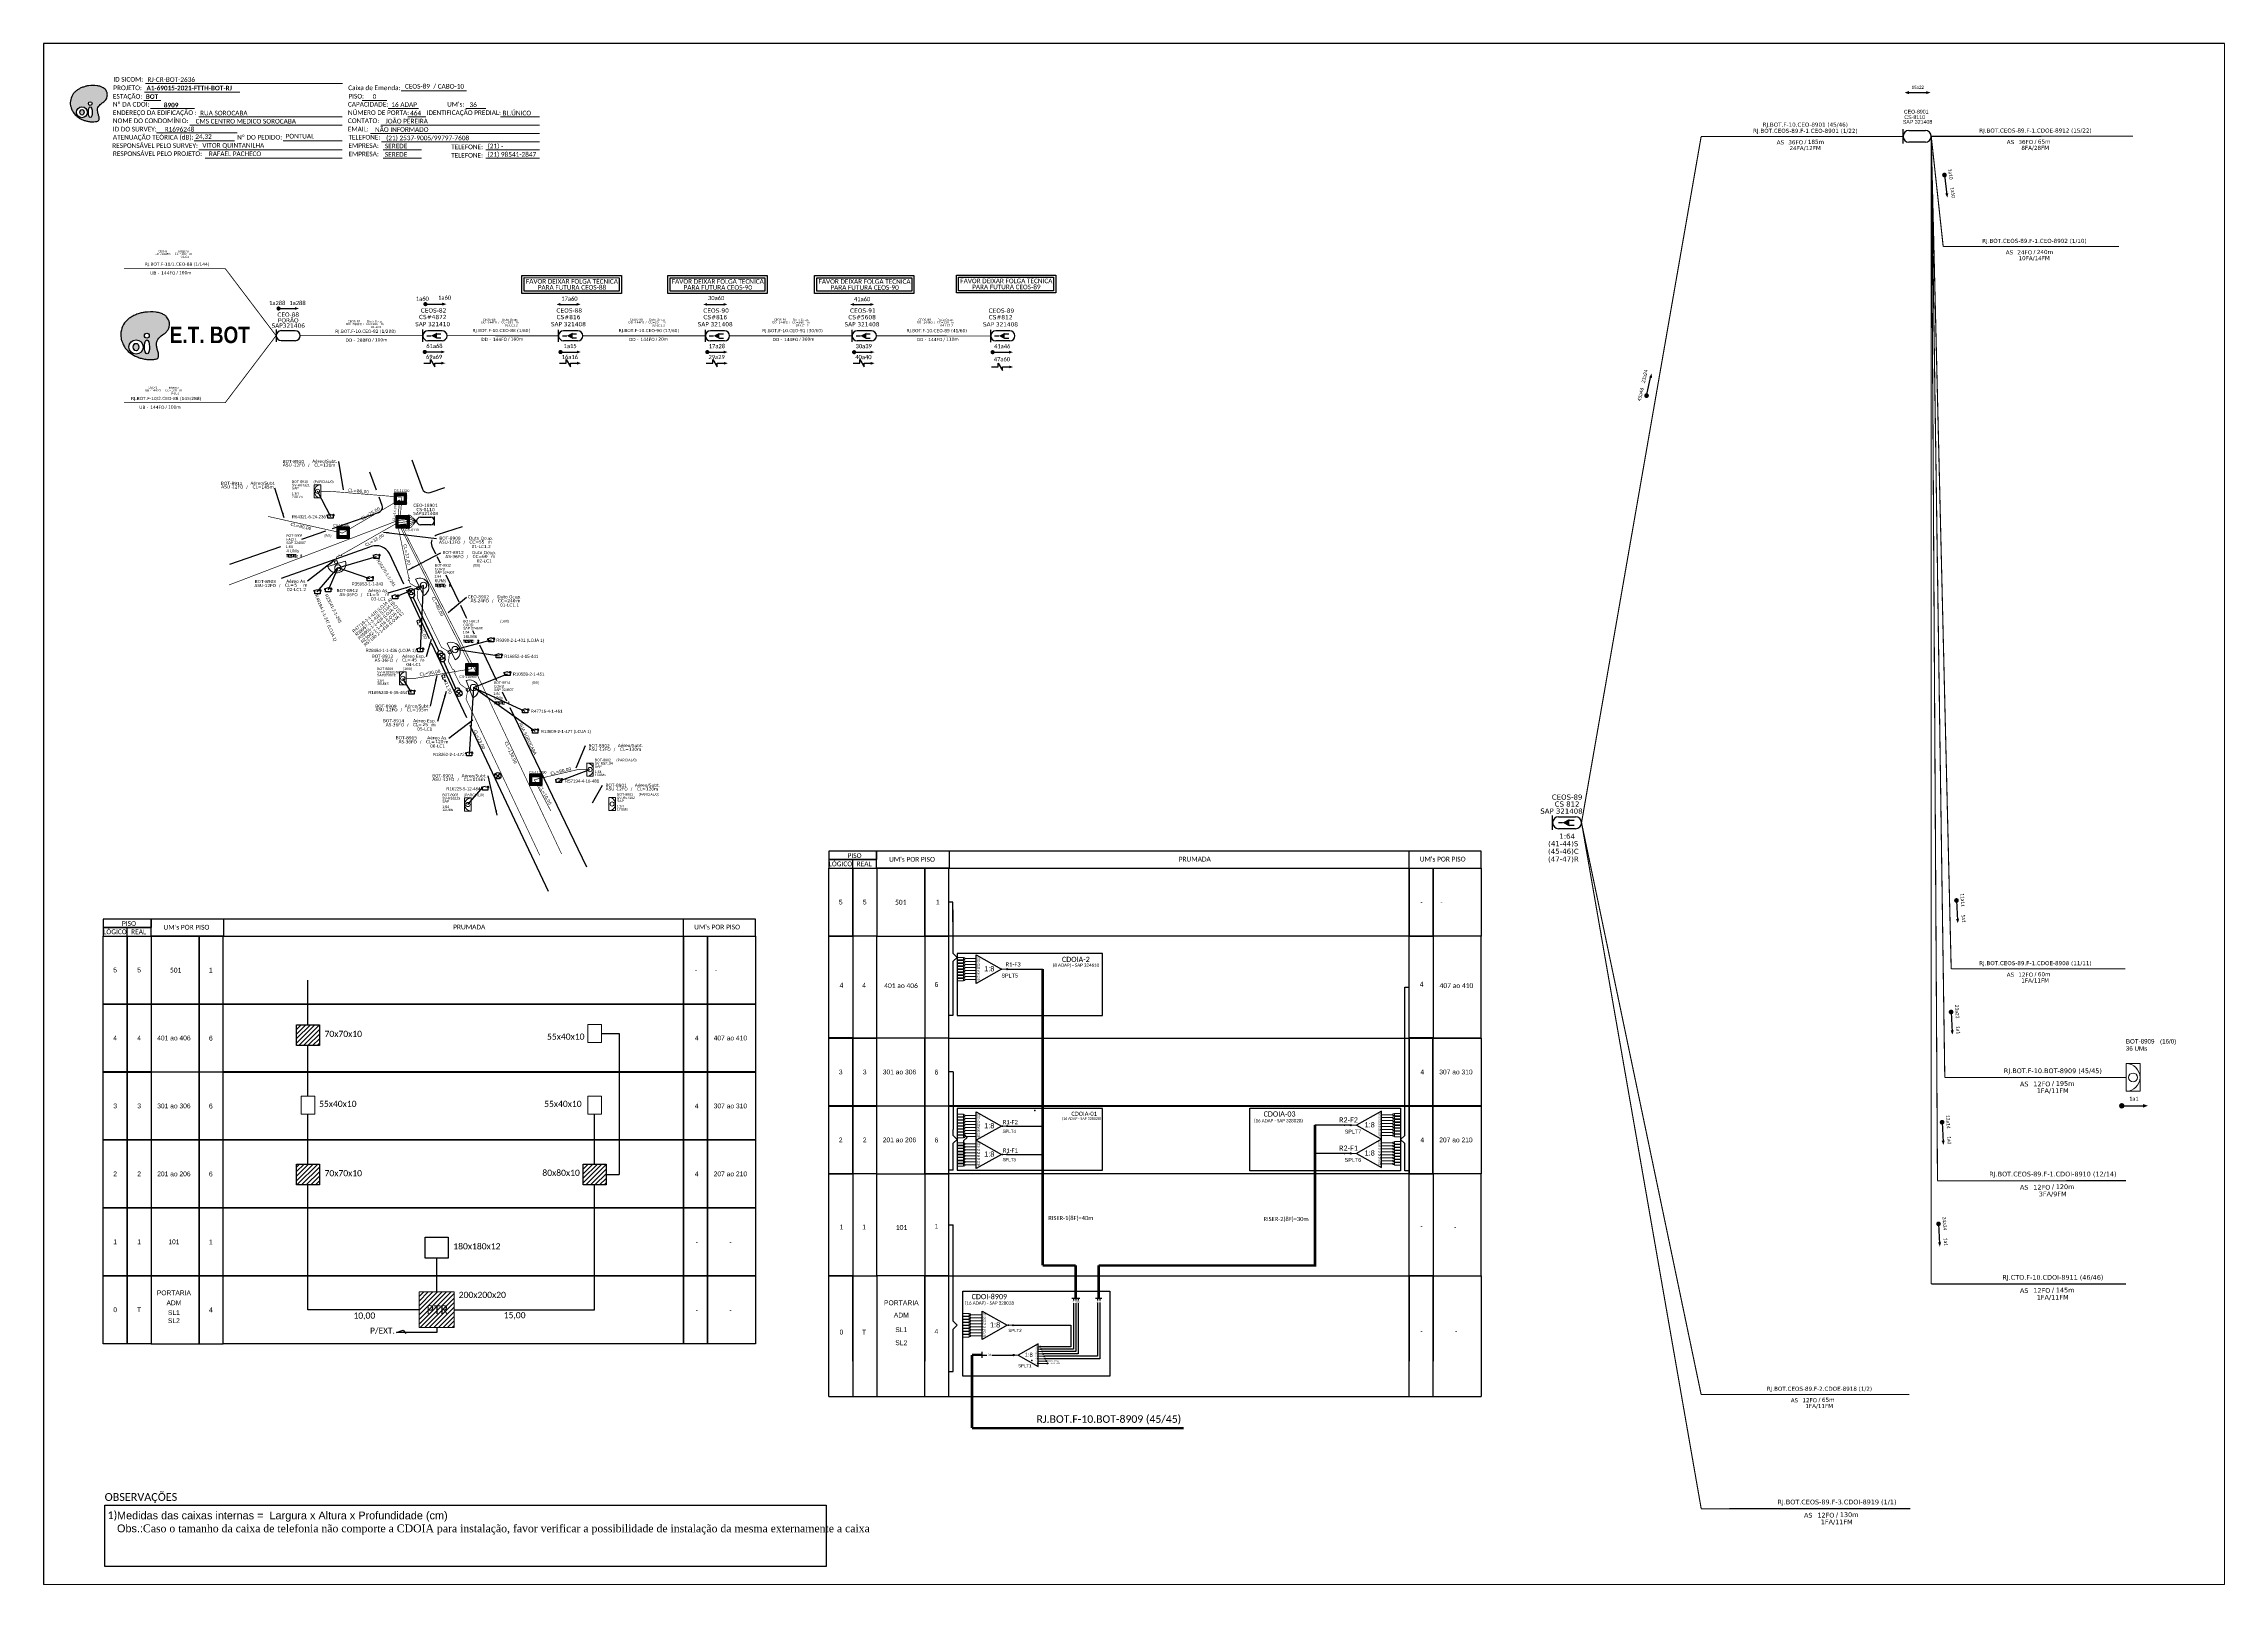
# Paper-space layout 'CDOI-8909' of a CAD drawing. Header units: millimetres. Extents: x 1.56 to 9.92, y 1.06 to 6.96.
# The model-space entities are those that its viewports show. They can reach past a viewport. Long polylines and large blocks are cut down to what shows.
import ezdxf
from ezdxf.enums import TextEntityAlignment as Align

# ---------------------------------------------------------------- set-up
doc = ezdxf.new("R2010")
doc.units = ezdxf.units.MM
doc.header["$LTSCALE"] = 0.1
doc.header["$MEASUREMENT"] = 0
for name, color, linetype in [('10.1-Caixas Subterrâneas', 5, 'Continuous'), ('20.4-CEOS', 1, 'Continuous'), ('20.5-CABO AÉREO', 1, 'Continuous'), ('20.5-CEO', 1, 'Continuous'), ('CAP a instalar', 1, 'Continuous'), ('celulas gpon', 7, 'Continuous'), ('E.T.', 7, 'Continuous'), ('label_cabos', 7, 'Continuous'), ('Legenda', 1, 'Continuous'), ('locais', 7, 'Continuous'), ('Quadra', 98, 'Continuous'), ('SETA', 7, 'Continuous'), ('Subida Lateral', 5, 'Continuous'), ('surveys', 7, 'Continuous'), ('surveys legendas', 7, 'Continuous'), ('UNIFILAR', 7, 'Continuous')]:
    doc.layers.add(name, color=color, linetype=linetype)
for name, color, linetype, lineweight in [("20.0-LEGENDA DOS CDO'S", 1, 'Continuous', 0), ('20.1-CDO_INTERIOR', 1, 'Continuous', 0), ('20.2-CDO_POSTE', 1, 'Continuous', 5), ('20.6-CORDOALHA_SUPORTE', 7, 'Continuous', 25), ('40.1-ETIQUETAS', 1, 'Continuous', 20), ('CORDOALHA_SUPORTE', 7, 'Continuous', 25), ('Segmento Logradouro Texto', 251, 'Continuous', 0)]:
    doc.layers.add(name, color=color, linetype=linetype, lineweight=lineweight)
doc.layers.add('DROP DE CLIENTE', color=140, linetype='Continuous', plot=False)
doc.layers.add('EXTRA', color=50, linetype='Continuous', plot=False)
doc.styles.add('ARIAL', font='arial.ttf')
doc.styles.add('DIGICADE', font='arial.ttf')
doc.styles.add('ROMANS', font='romans.shx')
doc.styles.add('siredit', font='verdana.ttf')
doc.styles.get("Standard").update_dxf_attribs({"font": 'arial.ttf'})
doc.styles.add('SWISS BIT', font='swisscb.ttf')
doc.styles.add('WMF-Calibri0', font='calibri.ttf')
doc.styles.add('WMF-Calibri1', font='calibrib.ttf')
doc.linetypes.add('FENCELINE1', pattern='A,0.25,-0.1,[133,ltypeshp.shx,S=0.1,R=0,X=-0.1,Y=0],-0.1,1', length=1.45)
doc.dimstyles.new('CC', dxfattribs={"dimtxt": 1, "dimasz": 2, "dimexe": 0.18, "dimexo": 0.0625, "dimgap": 0.09, "dimtad": 0, "dimdec": 0, "dimrnd": 1, "dimzin": 0, "dimdsep": 46, "dimtxsty": 'siredit', "dimblk": 'NONE', "dimcen": 0, "dimse1": 1, "dimse2": 1, "dimsd1": 1, "dimsd2": 1, "dimclrt": 7, "dimadec": 0, "dimazin": 0, "dimtfac": 1, "dimtdec": 0, "dimtofl": 0, "dimtmove": 0, "dimatfit": 3, "dimfxl": 0, "dimtolj": 1, "dimtzin": 0, "dimarcsym": 0})

# ---------------------------------------------------------------- blocks, each defined once
blk = doc.blocks.new('CEOS_RP_CT_DRT')
at = {"layer": '20.4-CEOS', "color": 0}
for p, q in [((-4.54, 1.19), (-1.19, 1.19)), ((-1.19, -1.19), (-4.54, -1.19))]:
    blk.add_line(p, q, dxfattribs=at)
for points in [[(-5.73, -1.43), (-5.73, 1.44)], [(-3.79, 0), (-4.59, 0)], [(-2.47, 0.48), (-1.45, 0.48)], [(-2.47, -0.52), (-1.45, -0.52)]]:
    blk.add_lwpolyline(points, dxfattribs=at)
blk.add_lwpolyline([(-3.79, 0, 0, 1.47, 0), (-2.41, 0, 1.47, 1.47, 0)], format="xyseb", dxfattribs=at)
for centre, start, end in [((-4.54, 0), 90, 270), ((-1.19, 0), 270, 90)]:
    blk.add_arc(centre, 1.19, start, end, dxfattribs=at)
at = {"layer": '20.4-CEOS', "color": 7, "style": 'siredit'}
for tag, p in [('Nº_DA_CEOS', (-2.86, 5.6)), ('LOCAL', (-2.86, 4.24)), ('SAP', (-2.86, 2.78)), ('RACIO_SPLITAGEM', (-2.86, -1.88)), ('FIBRAS_SPLITTER', (-2.86, -3.58)), ('RESERVA_FINAIS', (-2.86, -6.39)), ('FIBRAS_TOP_C', (-2.86, -5.08))]:
    blk.add_attdef(tag, text='', height=1.01, dxfattribs=at).set_placement(p, align=Align.TOP_CENTER)
blk = doc.blocks.new('ETIQUETA_RS5F')
at = {"layer": '40.1-ETIQUETAS', "color": 0, "style": 'siredit'}
blk.add_text('/', height=1.5, dxfattribs=at).set_placement((1.55, -1.95), align=Align.MIDDLE_RIGHT)
for tag, p in [('ETIQUETA_R_SECUNDARIA', (1.18, 2.1)), ('ETIQUETA_R_PRIMARIA', (1.18, 4.1)), ('F_ATIVAS/F_MORTAS', (1.11, -4.24))]:
    blk.add_attdef(tag, text='', height=1.5, dxfattribs=at).set_placement(p, align=Align.MIDDLE_CENTER)
for tag, p in [('TIPO_CABO', (-6.62, -2.12)), ('CAP_CABO', (0.37, -2.09))]:
    blk.add_attdef(tag, text='', height=1.5, dxfattribs=at).set_placement(p, align=Align.MIDDLE_RIGHT)
for tag, p in [('FUSÃO_1', (0.82, -8.39)), ('FUSÃO_2', (0.82, -10.6)), ('FUSÃO_3', (0.82, -12.93)), ('FUSÃO_4', (0.82, -15.14)), ('FUSÃO_5', (0.82, -17.16))]:
    blk.add_attdef(tag, text='', height=1.5, dxfattribs=at).set_placement(p, align=Align.CENTER)
blk.add_attdef('METROS', text='', height=1.5, dxfattribs=at).set_placement((2.11, -1.95), align=Align.MIDDLE_LEFT)
blk = doc.blocks.new('CDOI_INT')
at = {"layer": '20.1-CDO_INTERIOR', "color": 0, "lineweight": 18}
blk.add_lwpolyline([(4.25, -4.25), (4.25, 4.25), (0, 4.25), (0, -4.25)], close=True, dxfattribs=at)
blk.add_circle((2.12, 0), 1.36, dxfattribs=at)
blk.add_arc((0, 0), 4.25, 270, 90, dxfattribs=at)
at = {"layer": "20.0-LEGENDA DOS CDO'S", "color": 0, "style": 'ARIAL'}
for tag, p in [('SAP', (-0.08, 6.23)), ('CDO_N', (-0.08, 10.38)), ('SURVEY', (-0.08, 8.2)), ('SPLITER_1', (21.18, 10.38)), ('SPLITER_2', (21.19, 8.68)), ('1:XX', (5.94, -2.22)), ('UMS', (5.94, -4.24))]:
    blk.add_attdef(tag, p, '', height=1.36, dxfattribs=at)
blk.add_attdef('FIBRAS_UTILIZADAS', text='', height=1.36, dxfattribs=at).set_placement((15.34, 10.38), align=Align.CENTER)
blk = doc.blocks.new('OI')
h = blk.add_hatch(color=40)
edge = h.paths.add_edge_path()
edge.add_spline(control_points=[(4.35, -0.67), (3.92, -0.99), (3.26, -1.5), (2.81, -2.59), (2.9, -3.5), (3.06, -4.27), (3.31, -4.85), (3.37, -5.39), (3.4, -5.88), (3.2, -6.4), (2.54, -6.61), (1.65, -6.63), (0.55, -6.67), (-0.56, -6.42), (-1.61, -6.14), (-2.77, -5.61), (-3.92, -4.77), (-4.89, -3.7), (-5.34, -2.65), (-5.6, -1.94), (-5.85, -0.96), (-5.71, 0.47), (-5.1, 2.02), (-4.14, 3.02), (-3.3, 3.61), (-2.37, 4.16), (-1.36, 4.44), (-0.56, 4.7), (0.79, 4.85), (2.24, 4.97), (3.79, 4.57), (4.67, 4.21), (5.44, 3.65), (5.76, 2.99), (6.03, 2.21), (6.01, 1.46), (5.72, 0.64), (5.31, 0.08), (4.88, -0.38), (4.51, -0.55), (4.35, -0.67)], knot_values=[0, 0, 0, 0, 1.60434, 2.417191, 3.427595, 4.282808, 4.776746, 5.304182, 5.888771, 6.258406, 6.858137, 7.79129, 8.986195, 10.124242, 11.187857, 12.242908, 13.953784, 15.414161, 16.515391, 17.349188, 17.675853, 19.552021, 21.515531, 22.568638, 23.63245, 24.621084, 25.782718, 26.745347, 27.142653, 29.870543, 31.004649, 31.921532, 32.709589, 33.801391, 34.042471, 35.192333, 35.971461, 36.628871, 37.254359, 37.836911, 37.836911, 37.836911, 37.836911], degree=3, periodic=0)
h.paths.add_polyline_path([(1.13, -0.87, -1), (-0.04, -0.87, -1)], flags=16)
edge = h.paths.add_edge_path(flags=16)
edge.add_ellipse((0.56, -3.59), major_axis=(-0.02, 1.71), ratio=0.361305, start_angle=0, end_angle=360)
h.paths.add_polyline_path([(-0.36, -3.62, -1), (-3.8, -3.62, -1)], flags=16)
edge = h.paths.add_edge_path(flags=0)
edge.add_ellipse((-2.08, -3.62), major_axis=(0, 0.885), ratio=0.758294, start_angle=0, end_angle=360)
at = {"color": 40}
for centre, radius in [((-2.08, -3.62), 1.72), ((0.54, -0.87), 0.587)]:
    blk.add_circle(centre, radius, dxfattribs=at)
blk.add_ellipse((-2.08, -3.62), major_axis=(0, 0.885), ratio=0.758294, start_param=-3.141592653589792, end_param=3.141592653589792, dxfattribs=at)
blk.add_ellipse((0.56, -3.59), major_axis=(-0.02, 1.71), ratio=0.361305, dxfattribs=at)
at = {"color": 40, "start_tangent": (-0.800898, -0.598801), "end_tangent": (-0.800898, -0.598801)}
blk.add_spline([(4.35, -0.67), (3.2, -1.78), (2.9, -2.54), (2.92, -3.55), (3.12, -4.38), (3.28, -4.85), (3.37, -5.37), (3.35, -5.95), (3.2, -6.29), (2.66, -6.55), (1.73, -6.63), (0.54, -6.62), (-0.58, -6.41), (-1.6, -6.11), (-2.56, -5.67), (-3.95, -4.67), (-4.89, -3.56), (-5.37, -2.56), (-5.64, -1.78), (-5.72, -1.46), (-5.63, 0.42), (-4.84, 2.22), (-4.13, 2.99), (-3.27, 3.62), (-2.4, 4.09), (-1.3, 4.47), (-0.37, 4.72), (0.02, 4.77), (2.75, 4.8), (3.85, 4.53), (4.69, 4.16), (5.31, 3.68), (5.85, 2.73), (5.93, 2.5), (5.94, 1.35), (5.67, 0.62), (5.29, 0.08), (4.84, -0.36), (4.35, -0.67)], degree=3, dxfattribs=at)
blk = doc.blocks.new('Inst CB DT OCUP CFOA-SM-DD-S-288-TS')
at = {"layer": 'label_cabos', "color": 0, "style": 'siredit'}
for tag, flags, p in [('ID_ATIVIDADE', 3, (1.3, 2.7)), ('FATOR', 1, (11.6, 2.6))]:
    blk.add_attdef(tag, text='', height=1, rotation=359.69, dxfattribs=dict(at, flags=flags)).set_placement(p, align=Align.MIDDLE_CENTER)
for tag, p in [('TIPO_CABO', (1.1, 0)), ('DESTINO_CABO', (3.1, 1.3)), ('CABO', (4.7, -0.1)), ('/', (7.7, -0.1)), ('LANCE', (10.4, 0)), ('TIPO_CABO', (13.1, 1.2)), ('UND', (16.5, 0)), ('FID', (13.6, -1.4))]:
    blk.add_attdef(tag, text='', height=1, rotation=359.69, dxfattribs=at).set_placement(p, align=Align.MIDDLE_CENTER)
blk.add_attdef('QTDE', (11.9, -0.5), '', height=1, rotation=359.69, dxfattribs=at)
blk = doc.blocks.new('Inst CB DT OCUP CFOA-SM-DD-S-144')
at = {"layer": 'label_cabos', "color": 0, "style": 'siredit'}
for tag, flags, p in [('ID_ATIVIDADE', 3, (1.3, 2.7)), ('FATOR', 1, (11.6, 2.6))]:
    blk.add_attdef(tag, text='', height=1, rotation=359.69, dxfattribs=dict(at, flags=flags)).set_placement(p, align=Align.MIDDLE_CENTER)
for tag, p in [('TIPO_CABO', (1.1, 0)), ('DESTINO_CABO', (3.1, 1.3)), ('CABO', (4.7, -0.1)), ('/', (7.7, -0.1)), ('LANCE', (10.4, 0)), ('TIPO_CABO', (13.1, 1.2)), ('UND', (16.5, 0)), ('FID', (13.6, -1.4))]:
    blk.add_attdef(tag, text='', height=1, rotation=359.69, dxfattribs=at).set_placement(p, align=Align.MIDDLE_CENTER)
blk.add_attdef('QTDE', (11.9, -0.5), '', height=1, rotation=359.69, dxfattribs=at)
blk = doc.blocks.new('Inst CB INT CFOI-SM-UB-144')
at = {"layer": 'label_cabos', "color": 0, "style": 'siredit'}
for tag, flags, p in [('ID_ATIVIDADE', 3, (1.3, 2.7)), ('/', 2, (7.7, -0.1)), ('FATOR', 1, (11.6, 2.6))]:
    blk.add_attdef(tag, text='', height=1, rotation=359.69, dxfattribs=dict(at, flags=flags)).set_placement(p, align=Align.MIDDLE_CENTER)
for tag, p in [('TIPO_CABO', (1.1, 0)), ('DESTINO_CABO', (3.1, 1.3)), ('CABO', (4.7, -0.1)), ('LANCE', (10.4, 0)), ('TIPO_CABO', (13.1, 1.2)), ('UND', (16.5, 0)), ('FID', (13.6, -1.4))]:
    blk.add_attdef(tag, text='', height=1, rotation=359.69, dxfattribs=at).set_placement(p, align=Align.MIDDLE_CENTER)
blk.add_attdef('QTDE', (11.9, -0.5), '', height=1, rotation=359.69, dxfattribs=at)
blk = doc.blocks.new('CDOE-TEXTO PADRÃO')
at = {"layer": "20.0-LEGENDA DOS CDO'S", "color": 0, "style": 'ARIAL'}
for tag, p in [('CDO_N', (0.49, 7.39)), ('SAP', (0.51, 1.67)), ('CORDOALHA', (0.5, 4.33)), ('SPLITER_1', (0.59, -0.91)), ('(XX-XX_F)S', (0.54, -8.29)), ('(XX-XX_L)S', (0.55, -10.83)), ('SPLITER_2', (0.6, -3.55)), ('UMS', (0.55, -13.15))]:
    blk.add_attdef(tag, p, '', height=1.7, rotation=0.11799, dxfattribs=at)
blk.add_attdef('FIBRAS_UTILIZADAS', text='', height=1.7, rotation=0.11799, dxfattribs=at).set_placement((19.77, 7.43), align=Align.CENTER)
blk = doc.blocks.new('SAN')
at = {"layer": 'SETA'}
blk.add_lwpolyline([(-2.58, 0), (6.02, 0)], dxfattribs=at)
for points in [[(-2.1, -0.66), (-3.93, 0), (-2.1, 0.67)], [(5.33, 0.68), (7.16, 0.01), (5.33, -0.65)]]:
    blk.add_solid(points, dxfattribs=at)
blk = doc.blocks.new('SURVEY_SURVEY')
for p, q in [((0, 0.0000127), (-0.0000126, 0.000009)), ((-0.0000126, 0.000009), (-0.0000086, 0.000009)), ((-0.0000086, 0), (-0.0000086, 0.000009)), ((0, 0.0000127), (0.0000126, 0.000009)), ((0.0000084, 0.0000132), (0.0000098, 0.0000132)), ((0.0000084, 0.0000103), (0.0000084, 0.0000132)), ((0.0000126, 0.000009), (0.0000086, 0.000009)), ((0.0000086, 0.000009), (0.0000086, 0)), ((0.0000098, 0.0000132), (0.0000098, 0.0000099)), ((0.0000086, 0), (-0.0000086, 0))]:
    blk.add_line(p, q)
blk = doc.blocks.new('*X24')
at = {"color": 0, "linetype": 'Continuous'}
for p, q in [((-1.25, 0.34099), (-0.49099, 1.1)), ((-1.25, 0.517767), (-0.667767, 1.1)), ((-1.25, 0.694544), (-0.844544, 1.1)), ((-1.25, 0.87132), (-1.02132, 1.1)), ((-1.25, 1.048097), (-1.198097, 1.1)), ((-1.25, 0.164214), (-0.8035, 0.610714)), ((-1.25, -0.012563), (-0.8035, 0.433937)), ((-1.25, -0.18934), (-0.8035, 0.25716)), ((-1.25, -0.366117), (-0.8035, 0.080383)), ((-0.789214, 0.625), (-0.314214, 1.1)), ((-0.612437, 0.625), (-0.137437, 1.1)), ((-0.43566, 0.625), (0.03934, 1.1)), ((-0.258883, 0.625), (0.216117, 1.1)), ((-0.082107, 0.625), (0.392893, 1.1)), ((0.09467, 0.625), (0.56967, 1.1)), ((0.271447, 0.625), (0.746447, 1.1)), ((0.448223, 0.625), (0.923223, 1.1)), ((0.625, 0.625), (1.1, 1.1)), ((0.801777, 0.625), (1.25, 1.073223)), ((0.8035, 0.449947), (1.25, 0.896447)), ((0.8035, 0.27317), (1.25, 0.71967)), ((0.8035, 0.096393), (1.25, 0.542893)), ((0.8035, -0.080383), (1.25, 0.366117)), ((0.8035, -0.25716), (1.25, 0.18934)), ((0.8035, -0.433937), (1.25, 0.012563)), ((-1.25, -0.542893), (-0.8035, -0.096393)), ((-1.25, -0.71967), (-0.8035, -0.27317)), ((-1.25, -0.896447), (-0.8035, -0.449947)), ((-1.25, -1.073223), (-0.801777, -0.625)), ((-1.1, -1.1), (-0.625, -0.625)), ((-0.923223, -1.1), (-0.448223, -0.625)), ((-0.746447, -1.1), (-0.271447, -0.625)), ((-0.56967, -1.1), (-0.09467, -0.625)), ((-0.392893, -1.1), (0.082107, -0.625)), ((-0.216117, -1.1), (0.258883, -0.625)), ((-0.03934, -1.1), (0.43566, -0.625)), ((0.137437, -1.1), (0.612437, -0.625)), ((0.314214, -1.1), (0.789214, -0.625)), ((0.49099, -1.1), (1.25, -0.34099)), ((0.667767, -1.1), (1.25, -0.517767)), ((0.8035, -0.610714), (1.25, -0.164214)), ((0.844544, -1.1), (1.25, -0.694544)), ((1.02132, -1.1), (1.25, -0.87132)), ((1.198097, -1.1), (1.25, -1.048097))]:
    blk.add_line(p, q, dxfattribs=at)
blk = doc.blocks.new('MANHOLE_MQ')
at = {"color": 0, "linetype": 'Continuous'}
for p, q in [((0.0000062, 0.0000057), (-0.0000063, 0.0000057)), ((-0.0000063, 0.0000057), (-0.0000063, -0.0000053)), ((-0.000004, 0.0000033), (0.000004, 0.0000033)), ((-0.000004, -0.0000029), (-0.000004, 0.0000033)), ((0.000004, 0.0000033), (0.000004, -0.0000029)), ((0.0000062, -0.0000053), (0.0000062, 0.0000057)), ((-0.0000063, -0.0000053), (0.0000062, -0.0000053)), ((0.000004, -0.0000029), (-0.000004, -0.0000029)), ((0.000004, -0.0000029), (0.000004, -0.0000029))]:
    blk.add_line(p, q, dxfattribs=at)
at = {"color": 0, "linetype": 'Continuous', "xscale": 5e-06, "yscale": 5e-06, "zscale": 1e-05}
blk.add_blockref('*X24', (0, 0.0000002), dxfattribs=at)
blk = doc.blocks.new('POLE_POLE')
at = {"color": 1}
for p, q in [((-0.0000031, 0.0000069), (0.0000027, 0.0000015)), ((0.0000025, 0.0000071), (-0.0000029, 0.0000013))]:
    blk.add_line(p, q, dxfattribs=at)
blk.add_circle((-0.0000002, 0.0000042), 0.00000396, dxfattribs=at)
blk = doc.blocks.new('*U25')
at = {"color": 0}
blk.add_line((2.14, -0.58), (-2.1, -0.68), dxfattribs=at)
for centre, radius in [((0, 0.38), 0.733), ((0.03, -1.03), 0.393)]:
    blk.add_circle(centre, radius, dxfattribs=at)
blk.add_arc((0.02, -0.63), 2.12, 1.3782, 181.3782, dxfattribs=at)
blk = doc.blocks.new('Inst CDOE-8 CAIXA DIST OPT CDOE 48F_8D C_SPL OPTAP')
at = {"layer": "20.0-LEGENDA DOS CDO'S", "color": 0}
for tag, p, style, flags in [('ID_ATIVIDADE', (0.12, 6.47), 'ARIAL', 3), ('FATOR', (7.92, 6.47), 'ARIAL', 1), ('QTDE', (0.23, -0.97), 'DIGICADE', 3)]:
    blk.add_attdef(tag, p, '', height=0.8, rotation=0.11799, dxfattribs=dict(at, style=style, flags=flags))
at = {"layer": "20.0-LEGENDA DOS CDO'S", "color": 0, "style": 'ARIAL'}
for tag, p, height in [('1:XX', (-0.01, 1.7), 0.8), ('SAP', (0.12, 2.96), 0.8), ('CORDOALHA', (0.12, 4.02), 0.8), ('FID', (0.12, 5.25), 0.8), ('UMS', (0.14, 0.22), 1)]:
    blk.add_attdef(tag, p, '', height=height, rotation=0.11799, dxfattribs=at)
blk.add_attdef('FIBRAS_UTILIZADAS', text='', height=0.8, rotation=0.11799, dxfattribs=at).set_placement((13.48, 5.26), align=Align.CENTER)
blk = doc.blocks.new('Teste  FTTH')
at = {"color": 0, "lineweight": 0, "style": 'ROMANS'}
for tag, p in [('TESTE', (-2.3, -0.29)), ('QTDE', (0.21, -0.29))]:
    blk.add_attdef(tag, p, '', height=0.48, dxfattribs=at)
for tag, p, flags in [('FID', (-2.23, -1.25), 1), ('FATOR', (-2.23, -2.03), 3), ('ID_ATIVIDADE', (-2.23, -2.72), 3)]:
    blk.add_attdef(tag, p, '', height=0.48, dxfattribs=dict(at, flags=flags))
blk = doc.blocks.new('CDOI_CT_ESQ')
at = {"layer": '20.1-CDO_INTERIOR', "color": 8, "lineweight": 18}
blk.add_lwpolyline([(-2.12, -2.13), (-2.12, 2.12), (0, 2.12), (0.01, -2.13)], close=True, dxfattribs=at)
blk.add_circle((-1.06, 0), 0.68, dxfattribs=at)
blk.add_arc((0.01, 0), 2.13, 90.02759, 270.02759, dxfattribs=at)
at = {"layer": "20.0-LEGENDA DOS CDO'S", "color": 8, "style": 'ARIAL'}
for tag, p in [('SAP', (-9.3, 0.61)), ('CDO_N', (-9.3, 2.69)), ('SURVEY', (-9.3, 1.6)), ('1:XX', (-9.31, -1.08)), ('UMS', (-9.31, -2.09))]:
    blk.add_attdef(tag, p, '', height=0.8, rotation=359.97241, dxfattribs=at)
blk.add_attdef('FIBRAS_UTILIZADAS', text='', height=0.8, rotation=359.97241, dxfattribs=at).set_placement((-1.59, 2.69), align=Align.CENTER)
blk = doc.blocks.new('Inst CDOE-16 CAIXA DIST OPT CDOE 48F_16D C_SPL_2_1_8')
at = {"layer": "20.0-LEGENDA DOS CDO'S", "color": 0}
for tag, p, style, flags in [('ID_ATIVIDADE', (0.12, 6.47), 'ARIAL', 3), ('FATOR', (7.92, 6.47), 'ARIAL', 1), ('QTDE', (0.1, -1.17), 'DIGICADE', 3)]:
    blk.add_attdef(tag, p, '', height=0.8, rotation=0.11799, dxfattribs=dict(at, style=style, flags=flags))
at = {"layer": "20.0-LEGENDA DOS CDO'S", "color": 0, "style": 'ARIAL'}
for tag, p, height in [('1:XX', (-0.01, 1.7), 0.8), ('SAP', (0.12, 2.96), 0.8), ('CORDOALHA', (0.12, 4.02), 0.8), ('FID', (0.12, 5.25), 0.8), ('UMS', (0.14, 0.22), 1)]:
    blk.add_attdef(tag, p, '', height=height, rotation=0.11799, dxfattribs=at)
blk.add_attdef('FIBRAS_UTILIZADAS', text='', height=0.8, rotation=0.11799, dxfattribs=at).set_placement((13.48, 5.26), align=Align.CENTER)
blk = doc.blocks.new('CDOI_CT_DRT')
at = {"layer": '20.1-CDO_INTERIOR', "color": 8, "lineweight": 18}
blk.add_lwpolyline([(2.13, -2.13), (2.13, 2.12), (0, 2.12), (0, -2.13)], close=True, dxfattribs=at)
blk.add_circle((1.06, 0), 0.68, dxfattribs=at)
blk.add_arc((0, 0), 2.13, 269.97241, 89.97241, dxfattribs=at)
at = {"layer": "20.0-LEGENDA DOS CDO'S", "color": 8, "style": 'ARIAL'}
for tag, p in [('SURVEY', (2.61, 1.6)), ('SAP', (2.61, 0.61)), ('CDO_N', (2.61, 2.69)), ('1:XX', (2.6, -1.08)), ('UMS', (2.6, -2.09))]:
    blk.add_attdef(tag, p, '', height=0.8, rotation=359.97241, dxfattribs=at)
blk.add_attdef('FIBRAS_UTILIZADAS', text='', height=0.8, rotation=359.97241, dxfattribs=at).set_placement((10.32, 2.69), align=Align.CENTER)
blk = doc.blocks.new('Inst CORD ALUMINIO 4.8 MM 3F(sem recursos)')
at = {"layer": '20.6-CORDOALHA_SUPORTE', "color": 0, "lineweight": 0, "style": 'ROMANS'}
for tag, p, flags in [('ID_ATIVIDADE', (-5.2, -6.67), 3), ('FATOR', (-5.2, -4.44), 3), ('FID', (-5.2, -8.9), 1)]:
    blk.add_attdef(tag, p, '', height=1, dxfattribs=dict(at, flags=flags))
blk.add_attdef('LANCE', text='', height=1, dxfattribs=at).set_placement((-0.54, -2.21), align=Align.RIGHT)
at = {"layer": '20.6-CORDOALHA_SUPORTE', "color": 0, "style": 'siredit'}
blk.add_attdef('QTDE', (-0.54, -2.21), '', height=1, rotation=359.69001, dxfattribs=at)
blk = doc.blocks.new('Inst CB ESP CFOA-SM-AS-80-TS-36')
at = {"layer": 'label_cabos', "color": 0, "style": 'siredit'}
for tag, flags, p in [('ID_ATIVIDADE', 3, (1.31, 2.67)), ('FATOR', 1, (11.56, 2.55))]:
    blk.add_attdef(tag, text='', height=1, rotation=359.69001, dxfattribs=dict(at, flags=flags)).set_placement(p, align=Align.MIDDLE_CENTER)
for tag, p in [('TIPO_CABO', (1.76, 0)), ('DESTINO_CABO', (3.13, 1.26)), ('CABO', (4.69, -0.05)), ('/', (7.71, -0.05)), ('LANCE', (10.81, 0)), ('TIPO_CABO', (13.11, 1.24)), ('UND', (15.96, 0)), ('FID', (13.15, -1.41))]:
    blk.add_attdef(tag, text='', height=1, rotation=359.69001, dxfattribs=at).set_placement(p, align=Align.MIDDLE_CENTER)
blk.add_attdef('QTDE', (12.43, -0.47), '', height=1, rotation=359.69001, dxfattribs=at)
blk = doc.blocks.new('Inst CB AS CFOA-SM-AS-80-TS-36')
at = {"layer": 'label_cabos', "color": 0, "style": 'siredit'}
for tag, flags, p in [('ID_ATIVIDADE', 3, (1.31, 2.67)), ('FATOR', 1, (11.56, 2.55))]:
    blk.add_attdef(tag, text='', height=1, rotation=359.69001, dxfattribs=dict(at, flags=flags)).set_placement(p, align=Align.MIDDLE_CENTER)
for tag, p in [('TIPO_CABO', (1.76, 0)), ('DESTINO_CABO', (3.13, 1.26)), ('CABO', (4.69, -0.05)), ('/', (7.71, -0.05)), ('LANCE', (10.81, 0)), ('TIPO_CABO', (13.11, 1.24)), ('UND', (15.96, 0)), ('FID', (13.15, -1.41))]:
    blk.add_attdef(tag, text='', height=1, rotation=359.69001, dxfattribs=at).set_placement(p, align=Align.MIDDLE_CENTER)
blk.add_attdef('QTDE', (12.43, -0.47), '', height=1, rotation=359.69001, dxfattribs=at)
blk = doc.blocks.new('Inst CB DT OCUP CFOA-SM-AS-80-TS-36')
at = {"layer": 'label_cabos', "color": 0, "style": 'siredit'}
for tag, flags, p in [('ID_ATIVIDADE', 3, (1.31, 2.67)), ('FATOR', 1, (11.56, 2.55))]:
    blk.add_attdef(tag, text='', height=1, rotation=359.69001, dxfattribs=dict(at, flags=flags)).set_placement(p, align=Align.MIDDLE_CENTER)
for tag, p in [('TIPO_CABO', (1.76, 0)), ('DESTINO_CABO', (3.13, 1.26)), ('CABO', (4.69, -0.05)), ('/', (7.71, -0.05)), ('LANCE', (10.91, 0)), ('TIPO_CABO', (13.11, 1.24)), ('UND', (15.96, 0)), ('FID', (13.15, -1.41))]:
    blk.add_attdef(tag, text='', height=1, rotation=359.69001, dxfattribs=at).set_placement(p, align=Align.MIDDLE_CENTER)
blk.add_attdef('QTDE', (12.43, -0.47), '', height=1, rotation=359.69001, dxfattribs=at)
blk = doc.blocks.new('_None')
blk = doc.blocks.new('Inst CB DT OCUP CFOA-SM-AS-80-TS-24')
at = {"layer": 'label_cabos', "color": 0, "style": 'siredit'}
for tag, flags, p in [('ID_ATIVIDADE', 3, (1.31, 2.67)), ('FATOR', 1, (11.56, 2.55))]:
    blk.add_attdef(tag, text='', height=1, rotation=359.69001, dxfattribs=dict(at, flags=flags)).set_placement(p, align=Align.MIDDLE_CENTER)
for tag, p in [('TIPO_CABO', (1.76, 0)), ('DESTINO_CABO', (3.13, 1.26)), ('CABO', (4.69, -0.05)), ('/', (7.71, -0.05)), ('LANCE', (10.91, 0)), ('TIPO_CABO', (13.11, 1.24)), ('UND', (15.96, 0)), ('FID', (13.15, -1.41))]:
    blk.add_attdef(tag, text='', height=1, rotation=359.69001, dxfattribs=at).set_placement(p, align=Align.MIDDLE_CENTER)
blk.add_attdef('QTDE', (12.43, -0.47), '', height=1, rotation=359.69001, dxfattribs=at)
blk = doc.blocks.new('LEGENDA DOS CABOS')
at = {"layer": 'EXTRA', "color": 0, "style": 'siredit'}
for tag, p in [('ID', (4.6, 0.97)), ('XX', (9.03, 0.97))]:
    blk.add_attdef(tag, text='', height=0.48, rotation=359.69001, dxfattribs=at).set_placement(p, align=Align.MIDDLE_CENTER)
at = {"layer": 'Legenda', "color": 0, "style": 'siredit'}
for tag, p in [('TIPO_CABO', (1.31, 0)), ('CABO', (4.69, -0.05)), ('/', (6.81, -0.05)), ('METROS', (10.03, -0.05))]:
    blk.add_attdef(tag, text='', height=0.8, rotation=359.69001, dxfattribs=at).set_placement(p, align=Align.MIDDLE_CENTER)
blk = doc.blocks.new('Inst CB AS CFOA-SM-ASU-120-S-12')
at = {"layer": 'label_cabos', "color": 0, "style": 'siredit'}
for tag, flags, p in [('ID_ATIVIDADE', 3, (1.31, 2.67)), ('FATOR', 1, (11.56, 2.55))]:
    blk.add_attdef(tag, text='', height=1, rotation=359.69001, dxfattribs=dict(at, flags=flags)).set_placement(p, align=Align.MIDDLE_CENTER)
for tag, p in [('TIPO_CABO', (1.26, 0)), ('DESTINO_CABO', (3.13, 1.26)), ('CABO', (4.69, -0.05)), ('/', (7.71, -0.05)), ('LANCE', (10.81, 0)), ('TIPO_CABO', (13.11, 1.24)), ('UND', (15.96, 0)), ('FID', (13.15, -1.41))]:
    blk.add_attdef(tag, text='', height=1, rotation=359.69001, dxfattribs=at).set_placement(p, align=Align.MIDDLE_CENTER)
blk.add_attdef('QTDE', (12.43, -0.47), '', height=1, rotation=359.69001, dxfattribs=at)
blk = doc.blocks.new('Inst CB DT OCUP CFOA-SM-ASU-120-S-12')
at = {"layer": 'label_cabos', "color": 0, "style": 'siredit'}
for tag, flags, p in [('ID_ATIVIDADE', 3, (1.31, 2.67)), ('FATOR', 1, (11.56, 2.55))]:
    blk.add_attdef(tag, text='', height=1, rotation=359.69001, dxfattribs=dict(at, flags=flags)).set_placement(p, align=Align.MIDDLE_CENTER)
for tag, p in [('TIPO_CABO', (1.26, 0)), ('DESTINO_CABO', (3.13, 1.26)), ('CABO', (4.69, -0.05)), ('/', (7.71, -0.05)), ('LANCE', (10.91, 0)), ('TIPO_CABO', (13.11, 1.24)), ('UND', (15.96, 0)), ('FID', (13.15, -1.41))]:
    blk.add_attdef(tag, text='', height=1, rotation=359.69001, dxfattribs=at).set_placement(p, align=Align.MIDDLE_CENTER)
blk.add_attdef('QTDE', (12.43, -0.47), '', height=1, rotation=359.69001, dxfattribs=at)
blk = doc.blocks.new('A$C64B91533')
at = {"color": 0}
for points in [[(0, 4.1), (23.1, 4.1), (23.1, 8.2), (0, 8.2)], [(0, 0), (23.1, 0), (23.1, 4.1), (0, 4.1)]]:
    blk.add_lwpolyline(points, close=True, dxfattribs=at)
for points in [[(11.6, 0), (11.6, 4.1)], [(23.1, 0), (314.5, 0), (314.5, 8.2), (23.1, 8.2), (23.1, 8.2), (23.1, 4.1)], [(58.2, 0), (58.2, 8.2)], [(279.8, 0), (279.8, 8.2)]]:
    blk.add_lwpolyline(points)
at = {"color": 0, "style": 'WMF-Calibri0'}
for s, p in [('  LÓGICO', (-1.6, 0.9)), ('     PISO', (5, 4.9)), ('    REAL', (10.2, 0.9)), ("UM's POR PISO", (29.1, 3.1)), ('PRUMADA', (168.7, 3.2)), ("UM's POR PISO", (284.9, 3.2))]:
    blk.add_text(s, height=2.3, dxfattribs=at).set_placement(p)
blk = doc.blocks.new('ANDAR_MAIOR_DUPLO')
for points in [[(0, 32.7), (11.6, 32.7), (11.6, 0), (0, 0)], [(11.6, 32.7), (23.1, 32.7), (23.1, 0), (11.6, 0)], [(46.3, 32.7), (23.1, 32.7), (23.1, 0), (46.3, 0)], [(57.9, 32.7), (46.3, 32.7), (46.3, 0), (57.9, 0)], [(57.9, 32.7), (279.8, 32.7), (279.8, 0), (57.9, 0)], [(279.8, 32.7), (291.3, 32.7), (291.3, 0), (279.8, 0)], [(291.3, 32.7), (314.5, 32.7), (314.5, 0), (291.3, 0)]]:
    blk.add_lwpolyline(points, close=True)
at = {"style": 'ARIAL', "flags": 12}
for tag, p in [('LOGICO', (5.8, 16.4)), ('REAL', (17.4, 16.4)), ('N°DAS_UCS', (34.1, 16.4)), ("UC'S", (52.6, 16.4)), ("UC'S", (286.1, 16.4)), ('N°DAS_UCS', (302.4, 16.4))]:
    blk.add_attdef(tag, text='', height=2.3, dxfattribs=at).set_placement(p, align=Align.MIDDLE_CENTER)
blk = doc.blocks.new('SPLT_1-8_SC-APC_ESQ')
at = {"color": 3, "lineweight": 0}
for points in [[(2.41, -3.02), (0, -3.02)], [(2.41, -4), (0, -4)], [(2.41, -4.17), (0, -4.17)], [(2.41, -5.16), (0, -5.16)], [(2.41, -5.32), (0, -5.32)], [(2.41, -6.31), (0, -6.31)], [(2.41, -6.48), (0, -6.48)], [(2.41, -7.46), (0, -7.46)], [(2.41, -7.63), (0, -7.63)], [(2.41, -3.02), (2.41, -4)], [(2.41, -4.17), (2.41, -5.16)], [(2.41, -5.32), (2.41, -6.31)], [(2.41, -6.48), (2.41, -7.46)], [(2.41, -7.63), (2.41, -8.62)], [(2.99, -3.51), (7.37, -3.51)], [(7.37, -4.66), (2.99, -4.66)], [(7.37, -5.82), (2.99, -5.82)], [(7.37, -6.97), (2.99, -6.97)], [(7.37, -8.12), (2.99, -8.12)], [(2.41, -8.62), (0, -8.62)], [(2.41, -8.78), (0, -8.78)], [(2.41, -9.77), (0, -9.77)], [(2.41, -9.94), (0, -9.94)], [(2.41, -10.92), (0, -10.92)], [(2.41, -11.09), (0, -11.09)], [(2.41, -12.08), (0, -12.08)], [(2.41, -8.78), (2.41, -9.77)], [(2.41, -9.94), (2.41, -10.92)], [(2.41, -11.09), (2.41, -12.08)], [(7.37, -9.28), (2.99, -9.28)], [(7.37, -10.43), (2.99, -10.43)], [(7.37, -11.58), (2.99, -11.58)]]:
    blk.add_lwpolyline(points, dxfattribs=at)
for points in [[(2.99, -3.22), (2.41, -3.22), (2.41, -3.8), (2.99, -3.8)], [(2.99, -4.38), (2.41, -4.38), (2.41, -4.95), (2.99, -4.95)], [(2.99, -5.53), (2.41, -5.53), (2.41, -6.1), (2.99, -6.1)], [(2.99, -6.68), (2.41, -6.68), (2.41, -7.26), (2.99, -7.26)], [(2.99, -7.84), (2.41, -7.84), (2.41, -8.41), (2.99, -8.41)], [(2.99, -8.99), (2.41, -8.99), (2.41, -9.56), (2.99, -9.56)], [(2.99, -10.14), (2.41, -10.14), (2.41, -10.72), (2.99, -10.72)], [(2.99, -11.3), (2.41, -11.3), (2.41, -11.87), (2.99, -11.87)]]:
    blk.add_lwpolyline(points, close=True, dxfattribs=at)
at = {"color": 1}
blk.add_lwpolyline([(7.37, -2.1), (17.04, -7.55), (7.37, -13), (7.37, -2.1)], dxfattribs=at)
at = {"color": 1, "lineweight": 0}
blk.add_lwpolyline([(17.04, -7.55), (19.26, -7.55)], dxfattribs=at)
at = {"color": 1, "style": 'ARIAL'}
for s, height, p in [('S5', 0.75, (7.55, -8.57)), ('S3', 0.75, (7.55, -6.18)), ('S4', 0.75, (7.55, -7.36)), ('S2', 0.75, (7.56, -4.97)), ('S1', 0.75, (7.7, -3.78)), ('1:8', 2, (10.45, -8.4)), ('S6', 0.75, (7.55, -9.69)), ('S7', 0.75, (7.55, -10.78)), ('S8', 0.75, (7.55, -11.9))]:
    blk.add_text(s, height=height, dxfattribs=at).set_placement(p)
blk = doc.blocks.new('SPLITTER_')
blk.add_point((0, 0))
at = {"style": 'ARIAL', "flags": 4}
blk.add_attdef('SPLT', (0, -3.26), '', height=1.5, dxfattribs=at)
blk = doc.blocks.new('A$C415C251F')
at = {"color": 3}
blk.add_point((0, 0), dxfattribs=at)
blk = doc.blocks.new('LEG_CDOIA8_C-SPLT_ESQ')
at = {"color": 3, "extrusion": (0, 0, -1), "xscale": -1, "zscale": -1}
blk.add_blockref('A$C415C251F', (0, 0), dxfattribs=at)
at = {"color": 1, "style": 'WMF-Calibri0', "flags": 4}
blk.add_attdef('MODELO', text='', height=1.5, dxfattribs=at).set_placement((22.5, -4.5), align=Align.CENTER)
blk.add_attdef('CDO', (21.4, -2.6), '', height=2, dxfattribs=at)
at = {"style": 'ARIAL', "flags": 4}
blk.add_attdef('SPLITAGEM', text='', height=1.5, dxfattribs=at).set_placement((18.6, -12.6), align=Align.CENTER)
blk = doc.blocks.new('SPLT_1-8_SC-APC')
at = {"color": 1, "lineweight": 0}
blk.add_lwpolyline([(-17.04, -7.55), (-19.26, -7.55)], dxfattribs=at)
at = {"color": 1}
blk.add_lwpolyline([(-7.37, -2.1), (-17.04, -7.55), (-7.37, -13), (-7.37, -2.1)], dxfattribs=at)
at = {"color": 3, "lineweight": 0}
for points in [[(-2.99, -3.51), (-7.37, -3.51)], [(-7.37, -4.66), (-2.99, -4.66)], [(-7.37, -5.82), (-2.99, -5.82)], [(-7.37, -6.97), (-2.99, -6.97)], [(-7.37, -8.12), (-2.99, -8.12)], [(-2.41, -3.02), (-2.41, -4)], [(-2.41, -3.02), (0, -3.02)], [(-2.41, -4), (0, -4)], [(-2.41, -4.17), (-2.41, -5.16)], [(-2.41, -4.17), (0, -4.17)], [(-2.41, -5.16), (0, -5.16)], [(-2.41, -5.32), (-2.41, -6.31)], [(-2.41, -5.32), (0, -5.32)], [(-2.41, -6.31), (0, -6.31)], [(-2.41, -6.48), (-2.41, -7.46)], [(-2.41, -6.48), (0, -6.48)], [(-2.41, -7.46), (0, -7.46)], [(-2.41, -7.63), (-2.41, -8.62)], [(-2.41, -7.63), (0, -7.63)], [(-7.37, -9.28), (-2.99, -9.28)], [(-7.37, -10.43), (-2.99, -10.43)], [(-7.37, -11.58), (-2.99, -11.58)], [(-2.41, -8.62), (0, -8.62)], [(-2.41, -8.78), (-2.41, -9.77)], [(-2.41, -8.78), (0, -8.78)], [(-2.41, -9.77), (0, -9.77)], [(-2.41, -9.94), (-2.41, -10.92)], [(-2.41, -9.94), (0, -9.94)], [(-2.41, -10.92), (0, -10.92)], [(-2.41, -11.09), (-2.41, -12.08)], [(-2.41, -11.09), (0, -11.09)], [(-2.41, -12.08), (0, -12.08)]]:
    blk.add_lwpolyline(points, dxfattribs=at)
for points in [[(-2.99, -3.22), (-2.41, -3.22), (-2.41, -3.8), (-2.99, -3.8)], [(-2.99, -4.38), (-2.41, -4.38), (-2.41, -4.95), (-2.99, -4.95)], [(-2.99, -5.53), (-2.41, -5.53), (-2.41, -6.1), (-2.99, -6.1)], [(-2.99, -6.68), (-2.41, -6.68), (-2.41, -7.26), (-2.99, -7.26)], [(-2.99, -7.84), (-2.41, -7.84), (-2.41, -8.41), (-2.99, -8.41)], [(-2.99, -8.99), (-2.41, -8.99), (-2.41, -9.56), (-2.99, -9.56)], [(-2.99, -10.14), (-2.41, -10.14), (-2.41, -10.72), (-2.99, -10.72)], [(-2.99, -11.3), (-2.41, -11.3), (-2.41, -11.87), (-2.99, -11.87)]]:
    blk.add_lwpolyline(points, close=True, dxfattribs=at)
at = {"color": 1, "style": 'ARIAL'}
for s, height, p in [('1:8', 2, (-13.91, -8.4)), ('S1', 0.75, (-8.74, -3.78)), ('S2', 0.75, (-8.74, -4.97)), ('S3', 0.75, (-8.74, -6.18)), ('S4', 0.75, (-8.74, -7.36)), ('S5', 0.75, (-8.74, -8.57)), ('S6', 0.75, (-8.74, -9.69)), ('S7', 0.75, (-8.74, -10.78)), ('S8', 0.75, (-8.74, -11.9))]:
    blk.add_text(s, height=height, dxfattribs=at).set_placement(p)

msp = doc.modelspace()

# ---------------------------------------------------------------- hatches: boundary and pattern name
h = msp.add_hatch(color=3)
h.dxf.hatch_style = 1
edge = h.paths.add_edge_path()
edge.add_arc((258131.74, 277528.15), 0.256, 0, 360)
h = msp.add_hatch(color=3)
h.dxf.hatch_style = 1
edge = h.paths.add_edge_path()
edge.add_arc((258131.74, 277467.64), 0.205, 0, 360)
h = msp.add_hatch(color=3)
h.dxf.hatch_style = 1
edge = h.paths.add_edge_path()
edge.add_arc((258264.25, 277468.01), 0.256, 0, 360)
h = msp.add_hatch(color=3)
h.dxf.hatch_style = 1
edge = h.paths.add_edge_path()
edge.add_arc((258131.74, 277456.71), 0.205, 0, 360)
h = msp.add_hatch(color=3)
h.dxf.hatch_style = 1
edge = h.paths.add_edge_path()
edge.add_arc((258264.25, 277457.13), 0.256, 0, 360)
h = msp.add_hatch()
h.set_pattern_fill('ANSI31', color=1, scale=10, style=0)
h.set_pattern_definition([(45, (257293.3258, 277005.9808), (-0.8838835, 0.8838835), [])])
h.paths.add_polyline_path([(257904.95, 277389.94), (257918.52, 277389.94), (257918.52, 277403.7), (257904.95, 277403.7)])
h.paths.add_polyline_path([(257906.95, 277394.3), (257917.03, 277394.3), (257917.03, 277399.45), (257906.95, 277399.45)], flags=24)
h = msp.add_hatch(color=3)
h.dxf.hatch_style = 1
edge = h.paths.add_edge_path()
edge.add_arc((258133.97, 277390.87), 0.205, 0, 360)
h = msp.add_hatch(color=3)
h.dxf.hatch_style = 1
edge = h.paths.add_edge_path()
edge.add_arc((258134.22, 277379.37), 0.256, 0, 360)
h = msp.add_hatch(color=3)
h.dxf.hatch_style = 1
edge = h.paths.add_edge_path()
edge.add_arc((258134.22, 277379.37), 0.205, 0, 360)
h = msp.add_hatch(color=3)
h.dxf.hatch_style = 1
edge = h.paths.add_edge_path()
edge.add_arc((258134.22, 277379.37), 0.205, 0, 360)
h = msp.add_hatch(color=3)
h.dxf.hatch_style = 1
edge = h.paths.add_edge_path()
edge.add_arc((258144.43, 277382.6), 0.193, 0, 360)
h = msp.add_hatch(color=3)
h.dxf.hatch_style = 1
edge = h.paths.add_edge_path()
edge.add_arc((258144.83, 277381.67), 0.193, 0, 360)
h = msp.add_hatch(color=3)
h.dxf.hatch_style = 1
edge = h.paths.add_edge_path()
edge.add_arc((258145.23, 277380.75), 0.193, 0, 360)
h = msp.add_hatch(color=3)
h.dxf.hatch_style = 1
edge = h.paths.add_edge_path()
edge.add_arc((258145.63, 277379.83), 0.193, 0, 360)
h = msp.add_hatch(color=3)
h.dxf.hatch_style = 1
edge = h.paths.add_edge_path()
edge.add_arc((258146.03, 277378.91), 0.193, 0, 360)
h = msp.add_hatch(color=3)
h.dxf.hatch_style = 1
edge = h.paths.add_edge_path()
edge.add_arc((258146.43, 277377.98), 0.193, 0, 360)
h = msp.add_hatch(color=3)
h.dxf.hatch_style = 1
edge = h.paths.add_edge_path()
edge.add_arc((258146.83, 277377.06), 0.193, 0, 360)
h = msp.add_hatch(color=3)
h.dxf.hatch_style = 1
edge = h.paths.add_edge_path()
edge.add_arc((258147.23, 277376.14), 0.193, 0, 360)
at = {"layer": 'Defpoints'}
h = msp.add_hatch(dxfattribs=at)
h.set_pattern_fill('ANSI31', color=1, scale=10, style=0)
h.set_pattern_definition([(45, (-1113.9473, 0), (-0.8838834765, 0.8838834765), [])])
h.paths.add_polyline_path([(257857.67, 277452.98), (257866.49, 277452.98), (257866.49, 277444.97), (257857.67, 277444.97)])
h.paths.add_polyline_path([(257857.67, 277506.69), (257866.49, 277506.69), (257866.49, 277498.69), (257857.67, 277498.69)])
h.paths.add_polyline_path([(257968.24, 277452.98), (257977.05, 277452.98), (257977.05, 277444.97), (257968.24, 277444.97)])

# ---------------------------------------------------------------- linework, layer by layer
at = {"color": 3}
for p, q in [((257862.08, 277506.69), (257862.08, 277523.96)), ((257862.08, 277479.17), (257862.08, 277498.69)), ((257862.08, 277452.98), (257862.08, 277472.28)), ((257972.64, 277452.98), (257972.64, 277472.28)), ((257977.05, 277448.98), (257982.15, 277448.98)), ((257862.08, 277396.82), (257862.08, 277444.97)), ((257972.64, 277418.99), (257972.64, 277444.97)), ((257972.64, 277396.82), (257972.64, 277418.99)), ((258122.06, 277379.37), (258123.93, 277379.37)), ((258125.85, 277379.37), (258134.22, 277379.37))]:
    msp.add_line(p, q, dxfattribs=at)
at = {"color": 1}
for p, q in [((258225.26, 277450.37), (258225.26, 277474.55)), ((258225.26, 277474.55), (258283.48, 277474.55)), ((258283.48, 277474.55), (258283.48, 277450.37)), ((258283.48, 277450.37), (258225.26, 277450.37)), ((258114.65, 277404.04), (258171.34, 277404.04)), ((258114.65, 277371.2), (258114.65, 277404.04)), ((258171.34, 277404.04), (258171.34, 277371.2)), ((258171.34, 277371.2), (258114.65, 277371.2))]:
    msp.add_line(p, q, dxfattribs=at)
for p, q in [((258062.9, 277409.93), (258072.16, 277409.93)), ((258062.9, 277363.38), (258062.9, 277409.93)), ((258072.16, 277409.93), (258081.42, 277409.93)), ((258072.16, 277376.96), (258072.16, 277409.93)), ((258072.16, 277409.93), (258072.16, 277363.38)), ((258099.93, 277409.93), (258081.42, 277409.93)), ((258081.42, 277409.93), (258081.42, 277376.96)), ((258081.42, 277409.93), (258081.42, 277363.38)), ((258109.19, 277409.93), (258099.93, 277409.93)), ((258099.93, 277409.93), (258099.93, 277376.96)), ((258099.93, 277363.38), (258099.93, 277409.93)), ((258109.19, 277409.93), (258286.7, 277409.93)), ((258109.19, 277376.96), (258109.19, 277409.93)), ((258109.19, 277363.38), (258109.19, 277409.93)), ((258286.7, 277409.93), (258286.7, 277376.96)), ((258286.7, 277409.93), (258295.96, 277409.93)), ((258286.7, 277363.38), (258286.7, 277409.93)), ((258295.96, 277409.93), (258295.96, 277376.96)), ((258295.96, 277409.93), (258314.48, 277409.93)), ((258295.96, 277363.38), (258295.96, 277409.93)), ((258314.48, 277409.93), (258314.48, 277363.38))]:
    msp.add_line(p, q)
at = {"color": 0}
for p, q in [((258062.9, 277363.38), (258314.48, 277363.38)), ((257783.71, 277321.54), (258061.96, 277321.54)), ((257783.71, 277297.84), (257783.71, 277321.54)), ((258061.96, 277321.54), (258061.96, 277297.84)), ((258061.96, 277297.84), (257783.71, 277297.84))]:
    msp.add_line(p, q, dxfattribs=at)
for points in [[(257760.15, 277290.96), (258601.15, 277290.96), (258601.15, 277884.96), (257760.15, 277884.96)], [(258062.9, 277567.09), (258072.16, 277567.09), (258072.16, 277540.9), (258062.9, 277540.9)], [(258072.16, 277567.09), (258081.42, 277567.09), (258081.42, 277540.9), (258072.16, 277540.9)], [(258099.93, 277567.09), (258081.42, 277567.09), (258081.42, 277540.9), (258099.93, 277540.9)], [(258109.19, 277567.09), (258099.93, 277567.09), (258099.93, 277540.9), (258109.19, 277540.9)], [(258109.19, 277567.09), (258286.7, 277567.09), (258286.7, 277540.9), (258109.19, 277540.9)], [(258286.7, 277567.09), (258295.96, 277567.09), (258295.96, 277540.9), (258286.7, 277540.9)], [(258295.96, 277567.09), (258314.48, 277567.09), (258314.48, 277540.9), (258295.96, 277540.9)], [(257783.1, 277540.91), (257792.35, 277540.91), (257792.35, 277514.71), (257783.1, 277514.71)], [(257792.35, 277540.91), (257801.61, 277540.91), (257801.61, 277514.71), (257792.35, 277514.71)], [(257820.13, 277540.91), (257801.61, 277540.91), (257801.61, 277514.71), (257820.13, 277514.71)], [(257829.39, 277540.91), (257820.13, 277540.91), (257820.13, 277514.71), (257829.39, 277514.71)], [(257829.39, 277540.91), (258006.9, 277540.91), (258006.9, 277514.71), (257829.39, 277514.71)], [(258006.9, 277540.91), (258016.16, 277540.91), (258016.16, 277514.71), (258006.9, 277514.71)], [(258016.16, 277540.91), (258034.67, 277540.91), (258034.67, 277514.71), (258016.16, 277514.71)], [(257783.1, 277409.93), (257792.35, 277409.93), (257792.35, 277383.74), (257783.1, 277383.74)], [(257792.35, 277409.93), (257801.61, 277409.93), (257801.61, 277383.74), (257792.35, 277383.74)], [(257820.13, 277409.93), (257801.61, 277409.93), (257801.61, 277383.74), (257820.13, 277383.74)], [(257829.39, 277409.93), (257820.13, 277409.93), (257820.13, 277383.74), (257829.39, 277383.74)], [(257829.39, 277409.93), (258006.9, 277409.93), (258006.9, 277383.74), (257829.39, 277383.74)], [(258006.9, 277409.93), (258016.16, 277409.93), (258016.16, 277383.74), (258006.9, 277383.74)], [(258016.16, 277409.93), (258034.67, 277409.93), (258034.67, 277383.74), (258016.16, 277383.74)]]:
    msp.add_lwpolyline(points, close=True)
at = {"color": 7, "lineweight": 0}
for points in [[(257799.42, 277869.56), (257875.39, 277869.56)], [(257898.07, 277866.78), (257923.2, 277866.78)], [(257798.74, 277863.01), (257805.29, 277863.01)], [(257799.03, 277866.28), (257835.82, 277866.28)], [(257801.4, 277859.94), (257818.37, 277859.94)], [(257883.03, 277863.05), (257892.51, 277863.05)], [(257893.07, 277859.94), (257904.69, 277859.94)], [(257923.02, 277859.94), (257930.68, 277859.94)], [(257803.72, 277850.52), (257834.77, 277850.52)], [(257816.56, 277853.59), (257875.23, 277853.59)], [(257819.97, 277856.7), (257875.23, 277856.7)], [(257886.15, 277850.35), (257951.42, 277850.35)], [(257890.19, 277853.59), (257951.42, 277853.59)], [(257900.66, 277856.7), (257907.6, 277856.7)], [(257936.36, 277856.7), (257951.39, 277856.7)], [(257818.26, 277847.55), (257833.77, 277847.55)], [(257819.97, 277844), (257875.23, 277844)], [(257852.49, 277847.55), (257875.25, 277847.55)], [(257890.44, 277847.11), (257951.42, 277847.11)], [(257891.04, 277844), (257905.84, 277844)], [(257930.65, 277844), (257951.42, 277844)], [(257822.46, 277840.76), (257875.23, 277840.76)], [(257891.04, 277840.76), (257905.84, 277840.76)], [(257930.65, 277840.76), (257951.42, 277840.76)], [(258144.43, 277382.6), (258143.73, 277382.6)], [(258143.73, 277381.67), (258144.83, 277381.67)], [(258143.73, 277380.75), (258145.23, 277380.75)], [(258143.73, 277379.83), (258145.63, 277379.83)], [(258143.73, 277378.91), (258146.03, 277378.91)], [(258143.73, 277377.98), (258146.24, 277377.98)], [(258143.73, 277377.06), (258146.83, 277377.06)], [(258143.73, 277376.14), (258147.23, 277376.14)]]:
    msp.add_lwpolyline(points, dxfattribs=at)
at = {"color": 0}
for points, const_width in [([(258493.14, 277834.75, 1), (258493.25, 277833.86, 1)], 0.9), ([(257850.35, 277782.85, 1), (257851.15, 277782.85, 1)], 0.803), ([(257906.98, 277784.54, 1), (257907.78, 277784.54, 1)], 0.803), ([(257906.74, 277766.09, 1), (257907.54, 277766.09, 1)], 0.803), ([(257959.08, 277766.07, 1), (257959.89, 277766.07, 1)], 0.803), ([(258015.7, 277766.05, 1), (258016.5, 277766.05, 1)], 0.803), ([(258072.31, 277766.02, 1), (258073.11, 277766.02, 1)], 0.803), ([(258125.72, 277766, 1), (258126.53, 277766, 1)], 0.803), ([(258378.2, 277748.8, 1), (258378.4, 277749.67, 1)], 0.9), ([(258497.8, 277555.09, 1), (258497.85, 277554.19, 1)], 0.9), ([(258495.72, 277512.08, 1), (258495.77, 277511.18, 1)], 0.9), ([(258492.25, 277469.59, 1), (258492.3, 277468.69, 1)], 0.9), ([(258490.87, 277430.4, 1), (258490.92, 277429.5, 1)], 0.9)]:
    msp.add_lwpolyline(points, format="xyb", close=True, dxfattribs=dict(at, const_width=const_width))
at = {"color": 0, "ltscale": 9e-07}
for points in [[(257944.62, 277795.59), (257982.95, 277795.58), (257982.95, 277788.67), (257944.62, 277788.68)], [(257945.48, 277794.74), (257982.1, 277794.73), (257982.1, 277789.52), (257945.47, 277789.53)], [(258000.86, 277795.57), (258039.19, 277795.56), (258039.19, 277788.65), (258000.86, 277788.66)], [(258001.71, 277794.72), (258038.34, 277794.7), (258038.34, 277789.5), (258001.71, 277789.51)], [(258057.47, 277795.55), (258095.8, 277795.53), (258095.8, 277788.63), (258057.47, 277788.64)], [(258058.32, 277794.7), (258094.95, 277794.68), (258094.95, 277789.48), (258058.32, 277789.49)], [(258112.16, 277795.76), (258150.49, 277795.74), (258150.49, 277788.83), (258112.16, 277788.85)], [(258113.01, 277794.91), (258149.64, 277794.89), (258149.63, 277789.69), (258113.01, 277789.7)]]:
    msp.add_lwpolyline(points, close=True, dxfattribs=at)
at = {"color": 0}
for points in [[(257909.29, 277761.78), (257909.29, 277763.21), (257910.99, 277760.37), (257910.99, 277761.78)], [(257961.64, 277761.76), (257961.64, 277763.19), (257963.33, 277760.35), (257963.34, 277761.76)], [(258018.25, 277761.74), (258018.25, 277763.16), (258019.95, 277760.32), (258019.95, 277761.74)], [(258074.86, 277761.72), (258074.86, 277763.14), (258076.56, 277760.3), (258076.56, 277761.72)], [(258128.28, 277760.31), (258128.28, 277761.73), (258129.97, 277758.89), (258129.97, 277760.31)], [(257923.77, 277591.61), (257929.7, 277598.4)]]:
    msp.add_lwpolyline(points, dxfattribs=at)
msp.add_lwpolyline([(258286.71, 277563.59), (258286.7, 277556.04)])
at = {"color": 3}
for points in [[(258110.85, 277538.64), (258110.84, 277554), (258109.19, 277554)], [(258109.19, 277510.35), (258110.85, 277510.35), (258110.85, 277531.18), (258112.42, 277532.69), (258110.85, 277534.2), (258110.85, 277550.99)], [(258285.05, 277496.51), (258285.05, 277521.25), (258286.7, 277521.25)], [(257975.29, 277503.34), (257982.15, 277503.34), (257982.15, 277448.98)], [(258285.04, 277451.34), (258285.04, 277460.95), (258283.48, 277462.46), (258285.04, 277463.97), (258285.05, 277496.51)], [(258110.84, 277488.51), (258109.19, 277488.51)], [(258110.85, 277450.6), (258110.85, 277461.01), (258112.42, 277462.51), (258110.85, 277464.02), (258110.85, 277466.31)], [(258115.07, 277453.15), (258115.07, 277462.11), (258116.33, 277463.31), (258115.07, 277464.52), (258115.07, 277464.52)], [(258285.04, 277463.97), (258285.04, 277464.39)], [(258286.7, 277450.38), (258285.04, 277450.38), (258285.04, 277460.95)], [(258285.04, 277450.38), (258285.05, 277460.95)], [(258110.85, 277392.38), (258110.85, 277429.58)], [(257904.95, 277396.82), (257862.08, 277396.82)], [(257918.52, 277396.82), (257972.64, 277396.82)], [(258109.19, 277373.01), (258110.85, 277373.01), (258110.85, 277389.36)], [(258110.85, 277387.03), (258110.85, 277389.36), (258112.42, 277390.87), (258110.85, 277392.38), (258110.85, 277394.67)], [(258133.97, 277390.87), (258156.33, 277390.87)], [(258156.33, 277390.87), (258156.33, 277382.6), (258144.62, 277382.6)]]:
    msp.add_lwpolyline(points, dxfattribs=at)
at = {"color": 0}
for points in [[(258062.9, 277540.9), (258072.16, 277540.9), (258072.16, 277501.61), (258062.9, 277501.61)], [(258081.42, 277540.9), (258072.16, 277540.9), (258072.16, 277501.61), (258081.42, 277501.61)], [(258109.19, 277540.9), (258099.93, 277540.9), (258099.93, 277501.61), (258109.19, 277501.61)], [(258295.96, 277501.61), (258286.7, 277501.61), (258286.7, 277540.9), (258295.96, 277540.9)], [(258314.48, 277540.9), (258295.96, 277540.9), (258295.96, 277501.61), (258314.48, 277501.61)], [(258062.9, 277449.22), (258072.16, 277449.22), (258072.16, 277409.93), (258062.9, 277409.93)], [(258081.42, 277449.22), (258072.16, 277449.22), (258072.16, 277409.93), (258081.42, 277409.93)], [(258109.19, 277449.22), (258099.93, 277449.22), (258099.93, 277409.93), (258109.19, 277409.93)], [(258286.7, 277449.22), (258295.96, 277449.22), (258295.96, 277409.93), (258286.7, 277409.93)], [(258314.48, 277449.22), (258295.96, 277449.22), (258295.96, 277409.93), (258314.48, 277409.93)], [(257907.32, 277424.79), (257916.14, 277424.79), (257916.14, 277416.78), (257907.32, 277416.78)]]:
    msp.add_lwpolyline(points, close=True, dxfattribs=at)
at = {"color": 1}
for points in [[(258168.52, 277534.16), (258112.42, 277534.16), (258112.42, 277510.33), (258168.52, 277510.33)], [(257857.67, 277506.69), (257866.49, 277506.69), (257866.49, 277498.69), (257857.67, 277498.69)], [(258168.52, 277474.43), (258112.42, 277474.43), (258112.42, 277450.6), (258168.52, 277450.6)], [(257857.67, 277452.98), (257866.49, 277452.98), (257866.49, 277444.97), (257857.67, 277444.97)], [(257968.24, 277452.98), (257977.05, 277452.98), (257977.05, 277444.97), (257968.24, 277444.97)]]:
    msp.add_lwpolyline(points, close=True, dxfattribs=at)
at = {"color": 5}
for points in [[(258131.74, 277528.15), (258145.45, 277528.15)], [(258131.74, 277467.64), (258145.45, 277467.64)], [(258131.74, 277456.71), (258145.45, 277456.71)], [(258157.26, 277399.41), (258157.26, 277381.67), (258145.02, 277381.67)], [(258158.18, 277399.41), (258158.18, 277380.75), (258145.42, 277380.75)], [(258159.11, 277399.41), (258159.11, 277379.83), (258145.63, 277379.83)], [(258156.61, 277401.35), (258159.69, 277401.35)], [(258157.26, 277401.35), (258157.26, 277400.4)], [(258158.18, 277401.35), (258158.18, 277400.4)], [(258159.11, 277401.35), (258159.11, 277400.4)]]:
    msp.add_lwpolyline(points, dxfattribs=at)
at = {"color": 5, "const_width": 1}
for points in [[(258145.45, 277528.15), (258145.45, 277413.91)], [(258158.15, 277413.91), (258145.45, 277413.91)], [(258158.15, 277401.35), (258158.15, 277413.91)]]:
    msp.add_lwpolyline(points, dxfattribs=at)
at = {"color": 0, "lineweight": 0}
for points in [[(257970, 277506.79), (257975.29, 277506.79), (257975.29, 277499.89), (257970, 277499.89)], [(257859.43, 277479.17), (257864.73, 277479.17), (257864.73, 277472.28), (257859.43, 277472.28)], [(257970, 277479.17), (257975.29, 277479.17), (257975.29, 277472.28), (257970, 277472.28)]]:
    msp.add_lwpolyline(points, close=True, dxfattribs=at)
at = {"color": 7, "const_width": 1.04}
msp.add_lwpolyline([(258561.06, 277475.46, 1), (258562.09, 277475.46, 1)], format="xyb", close=True, dxfattribs=at)
at = {"color": 6}
msp.add_lwpolyline([(258250.44, 277468.01, 0, 0, 0), (258250.44, 277468.01, 1, 1, 0), (258250.44, 277413.91, 1, 1, 0), (258167.01, 277413.91, 1, 1, 0)], format="xyseb", dxfattribs=at)
for points in [[(258264.25, 277468.01), (258250.44, 277468.01)], [(258264.25, 277457.13), (258250.44, 277457.13)], [(258166.51, 277399.46), (258166.51, 277378.91), (258146.22, 277378.91)], [(258167.44, 277399.46), (258167.44, 277377.98), (258146.62, 277377.98)], [(258165.83, 277401.36), (258168.2, 277401.36)], [(258166.52, 277401.35), (258166.52, 277400.45)], [(258167.45, 277401.35), (258167.45, 277400.45)]]:
    msp.add_lwpolyline(points, dxfattribs=at)
at = {"color": 6, "const_width": 1}
msp.add_lwpolyline([(258167.01, 277401.36), (258167.01, 277413.91)], dxfattribs=at)
at = {"color": 1, "lineweight": 0}
msp.add_lwpolyline([(257904.95, 277403.7), (257918.52, 277403.7), (257918.52, 277389.94), (257904.95, 277389.94)], close=True, dxfattribs=at)
at = {"color": 1}
for points in [[(257911.73, 277389.94), (257911.73, 277388.05), (257896.18, 277388.05), (257898.81, 277388.98), (257899.81, 277387.62)], [(258122.06, 277378.26), (258122.06, 277380.64)], [(258143.73, 277383.73), (258136, 277379.37), (258143.73, 277375.01), (258143.73, 277383.73)]]:
    msp.add_lwpolyline(points, dxfattribs=at)
at = {"color": 1, "const_width": 1}
for points in [[(258118.14, 277351.19), (258118.14, 277379.45)], [(258122.06, 277379.45), (258118.14, 277379.45)], [(258118.14, 277351.19), (258199.84, 277351.19)]]:
    msp.add_lwpolyline(points, dxfattribs=at)
at = {"color": 1, "lineweight": 0}
msp.add_lwpolyline([(258136, 277379.37), (258134.22, 277379.37)], dxfattribs=at)
at = {"color": 3}
for centre, radius in [((258131.74, 277528.15), 0.256), ((258131.74, 277467.64), 0.205), ((258264.25, 277468.01), 0.256), ((258131.74, 277456.71), 0.205), ((258264.25, 277457.13), 0.256), ((258133.97, 277390.87), 0.205), ((258134.22, 277379.37), 0.256), ((258134.22, 277379.37), 0.205), ((258134.22, 277379.37), 0.205), ((258144.43, 277382.6), 0.193), ((258144.83, 277381.67), 0.193), ((258145.23, 277380.75), 0.193), ((258145.63, 277379.83), 0.193), ((258146.03, 277378.91), 0.193), ((258146.43, 277377.98), 0.193), ((258146.83, 277377.06), 0.193), ((258147.23, 277376.14), 0.193)]:
    msp.add_circle(centre, radius, dxfattribs=at)
at = {"layer": '20.1-CDO_INTERIOR', "color": 1, "lineweight": 18}
msp.add_lwpolyline([(257897.37, 277637.71), (257897.37, 277642.81), (257899.92, 277642.81), (257899.92, 277637.71)], close=True, dxfattribs=at)
msp.add_circle((257898.65, 277640.26), 0.816, dxfattribs=at)
msp.add_arc((257899.92, 277640.26), 2.55, 90.02759, 270.02759, dxfattribs=at)
at = {"layer": '20.4-CEOS', "color": 5}
for p, q in [((258477.23, 277846.49), (258477.23, 277851.94)), ((258479.49, 277851.48), (258485.83, 277851.48)), ((258485.83, 277846.96), (258479.49, 277846.96))]:
    msp.add_line(p, q, dxfattribs=at)
at = {"layer": '20.4-CEOS', "color": 0}
for p, q in [((257913.79, 277774.29), (257908.34, 277774.3)), ((257966.13, 277774.28), (257960.69, 277774.28)), ((258022.75, 277774.25), (258017.3, 277774.25)), ((258079.36, 277774.23), (258073.91, 277774.23)), ((258132.77, 277774.21), (258127.33, 277774.21)), ((257913.79, 277770.41), (257908.34, 277770.41)), ((257966.13, 277770.39), (257960.68, 277770.39)), ((258022.74, 277770.37), (258017.3, 277770.37)), ((258079.36, 277770.35), (258073.91, 277770.35)), ((258132.77, 277770.33), (258127.32, 277770.33))]:
    msp.add_line(p, q, dxfattribs=at)
for points in [[(257906.4, 277770.01), (257906.4, 277774.7)], [(257958.74, 277769.99), (257958.74, 277774.68)], [(258015.35, 277769.97), (258015.36, 277774.66)], [(258071.97, 277769.95), (258071.97, 277774.63)], [(258125.38, 277769.93), (258125.38, 277774.61)], [(257907.91, 277772.35), (257909.56, 277772.35)], [(257907.91, 277772.35), (257909.56, 277772.35)], [(257911.71, 277773.12), (257913.37, 277773.12)], [(257911.71, 277773.12), (257913.37, 277773.12)], [(257911.71, 277771.51), (257913.37, 277771.51)], [(257911.71, 277771.51), (257913.37, 277771.51)], [(257960.25, 277772.34), (257961.9, 277772.34)], [(257960.25, 277772.34), (257961.9, 277772.34)], [(257964.05, 277773.1), (257965.71, 277773.1)], [(257964.05, 277773.1), (257965.71, 277773.1)], [(257964.05, 277771.49), (257965.71, 277771.49)], [(257964.05, 277771.49), (257965.71, 277771.49)], [(258016.86, 277772.31), (258018.52, 277772.31)], [(258016.86, 277772.31), (258018.52, 277772.31)], [(258020.67, 277773.08), (258022.32, 277773.08)], [(258020.67, 277773.08), (258022.32, 277773.08)], [(258020.67, 277771.47), (258022.32, 277771.47)], [(258020.67, 277771.47), (258022.32, 277771.47)], [(258073.48, 277772.29), (258075.13, 277772.29)], [(258073.48, 277772.29), (258075.13, 277772.29)], [(258077.28, 277773.06), (258078.93, 277773.06)], [(258077.28, 277773.06), (258078.93, 277773.06)], [(258077.28, 277771.44), (258078.93, 277771.44)], [(258077.28, 277771.44), (258078.93, 277771.44)], [(258126.89, 277772.27), (258128.54, 277772.27)], [(258126.89, 277772.27), (258128.54, 277772.27)], [(258130.69, 277773.04), (258132.35, 277773.04)], [(258130.69, 277773.04), (258132.35, 277773.04)], [(258130.69, 277771.42), (258132.35, 277771.42)], [(258130.69, 277771.42), (258132.35, 277771.42)]]:
    msp.add_lwpolyline(points, dxfattribs=at)
for points in [[(257909.56, 277772.35, 0, 2.4, 0), (257911.81, 277772.35, 2.4, 2.4, 0)], [(257909.56, 277772.35, 0, 2.4, 0), (257911.81, 277772.35, 2.4, 2.4, 0)], [(257961.9, 277772.34, 0, 2.4, 0), (257964.15, 277772.33, 2.4, 2.4, 0)], [(257961.9, 277772.34, 0, 2.4, 0), (257964.15, 277772.33, 2.4, 2.4, 0)], [(258018.52, 277772.31, 0, 2.4, 0), (258020.77, 277772.31, 2.4, 2.4, 0)], [(258018.52, 277772.31, 0, 2.4, 0), (258020.77, 277772.31, 2.4, 2.4, 0)], [(258075.13, 277772.29, 0, 2.4, 0), (258077.38, 277772.29, 2.4, 2.4, 0)], [(258075.13, 277772.29, 0, 2.4, 0), (258077.38, 277772.29, 2.4, 2.4, 0)], [(258128.54, 277772.27, 0, 2.4, 0), (258130.79, 277772.27, 2.4, 2.4, 0)], [(258128.54, 277772.27, 0, 2.4, 0), (258130.79, 277772.27, 2.4, 2.4, 0)]]:
    msp.add_lwpolyline(points, format="xyseb", dxfattribs=at)
at = {"layer": '20.4-CEOS', "color": 5}
for centre, start, end in [((258479.49, 277849.22), 90, 270), ((258485.83, 277849.22), 270, 90)]:
    msp.add_arc(centre, 2.26, start, end, dxfattribs=at)
at = {"layer": '20.4-CEOS', "color": 0}
for centre, start, end in [((257908.34, 277772.35), 89.97844, 269.97844), ((257913.79, 277772.35), 269.97844, 89.97844), ((257960.68, 277772.34), 89.97844, 269.97844), ((257966.13, 277772.33), 269.97844, 89.97844), ((258017.3, 277772.31), 89.97844, 269.97844), ((258022.75, 277772.31), 269.97844, 89.97844), ((258073.91, 277772.29), 89.97844, 269.97844), ((258079.36, 277772.29), 269.97844, 89.97844), ((258127.32, 277772.27), 89.97844, 269.97844), ((258132.77, 277772.27), 269.97844, 89.97844)]:
    msp.add_arc(centre, 1.94, start, end, dxfattribs=at)
at = {"layer": '20.5-CABO AÉREO', "color": 0, "ltscale": 50, "const_width": 0.325}
for points in [[(257791.19, 277798.23), (257830.21, 277798.21), (257849.79, 277772.38)], [(257791.17, 277746.57), (257830.19, 277746.56), (257849.79, 277772.38)], [(257859.12, 277772.37), (257906.4, 277772.36)], [(257915.73, 277772.35), (257958.74, 277772.34)], [(257968.07, 277772.33), (258015.35, 277772.31)], [(258024.69, 277772.31), (258071.97, 277772.29)], [(258081.3, 277772.29), (258125.38, 277772.27)]]:
    msp.add_lwpolyline(points, dxfattribs=at)
at = {"layer": '20.5-CEO', "color": 0}
for p, q in [((257851.77, 277774.31), (257857.19, 277774.31)), ((257857.19, 277770.44), (257851.77, 277770.44))]:
    msp.add_line(p, q, dxfattribs=at)
at = {"layer": '20.5-CEO', "color": 5}
for p, q in [((257905.44, 277702.36), (257909.46, 277702.36)), ((257909.46, 277699.49), (257905.44, 277699.49))]:
    msp.add_line(p, q, dxfattribs=at)
at = {"layer": '20.5-CEO', "color": 0}
msp.add_lwpolyline([(257849.84, 277774.71), (257849.83, 277770.05)], dxfattribs=at)
at = {"layer": '20.5-CEO', "color": 5}
msp.add_lwpolyline([(257910.9, 277699.19), (257910.9, 277702.66)], dxfattribs=at)
at = {"layer": '20.5-CEO', "color": 0}
for centre, start, end in [((257851.77, 277772.38), 89.97844, 269.97844), ((257857.19, 277772.37), 269.97844, 89.97844)]:
    msp.add_arc(centre, 1.93, start, end, dxfattribs=at)
at = {"layer": '20.5-CEO', "color": 5}
for centre, start, end in [((257905.44, 277700.93), 90, 270), ((257909.46, 277700.93), 270, 90)]:
    msp.add_arc(centre, 1.44, start, end, dxfattribs=at)
at = {"layer": 'CAP a instalar', "color": 0, "linetype": 'FENCELINE1', "ltscale": 3}
for points, const_width in [([(258353.23, 277584.62), (258399.36, 277849.12)], 0.42), ([(258399.36, 277849.12), (258477.23, 277849.16)], 0.42), ([(258488.09, 277849.22), (258492.71, 277806.71)], 0.42), ([(257870.49, 277712.37), (257867.04, 277712.37)], 0.24), ([(257901.59, 277700.85), (257896.56, 277700.19), (257896.56, 277700.19)], 0.24), ([(257901.67, 277700.01), (257896.67, 277699.47)], 0.24), ([(257896.87, 277701.15), (257901.53, 277701.56)], 0.24), ([(257897.73, 277702.91), (257901.37, 277703.25)], 0.24), ([(257901.82, 277698.46), (257898.63, 277698.16)], 0.24), ([(257904, 277700.93), (257901.37, 277703.24)], 0.24), ([(257901.53, 277701.56), (257904, 277700.93)], 0.24), ([(257904, 277700.93), (257901.59, 277700.85)], 0.24), ([(257901.67, 277700.01), (257904, 277700.93)], 0.24), ([(257904, 277700.93), (257901.82, 277698.46)], 0.24), ([(257904.21, 277671.43), (257913.59, 277652.23)], 0.24), ([(257916.29, 277646.72), (257917.82, 277643.77)], 0.24), ([(257918.69, 277642.08), (257920.8, 277638)], 0.24), ([(257925.34, 277643.97), (257925.34, 277643.97)], 0.24), ([(257923.04, 277632.28), (257951.51, 277571.98)], 0.24), ([(257969.57, 277605.08), (257966.12, 277605.08)], 0.24), ([(258353.23, 277584.62), (258399.36, 277364.16)], 0.42), ([(258399.38, 277320.13), (258353.23, 277584.62)], 0.42), ([(258399.36, 277364.16), (258479.62, 277364.19)], 0.42), ([(258399.36, 277320.13), (258479.98, 277320.16)], 0.42)]:
    msp.add_lwpolyline(points, dxfattribs=dict(at, const_width=const_width))
at = {"layer": 'CAP a instalar', "color": 0, "linetype": 'FENCELINE1', "const_width": 0.42}
for points in [[(258488.07, 277406.78), (258488.09, 277849.22)], [(258488.09, 277849.22), (258565.96, 277849.26)], [(258495.79, 277528.23), (258488.09, 277849.22)], [(258488.09, 277849.22), (258490.5, 277446.56)], [(258560.52, 277806.71), (258492.71, 277806.71)], [(258495.79, 277528.23), (258562.89, 277528.27)], [(258490.5, 277446.56), (258563.26, 277446.6)], [(258488.07, 277406.78), (258563.26, 277406.78)]]:
    msp.add_lwpolyline(points, dxfattribs=at)
at = {"layer": 'CAP a instalar', "color": 1, "linetype": 'FENCELINE1', "ltscale": 7, "const_width": 0.42}
for points in [[(258493.32, 277486.4), (258488.09, 277849.22)], [(258493.32, 277486.4), (258563.26, 277486.4)]]:
    msp.add_lwpolyline(points, dxfattribs=at)
at = {"layer": 'CAP a instalar', "color": 0, "ltscale": 5, "const_width": 0.24}
for points in [[(257897.45, 277709.09), (257897.45, 277709.09), (257897.45, 277709.09), (257875.39, 277696.27), (257875.39, 277696.27), (257846.67, 277702.69)], [(257898.4, 277710.1), (257898.4, 277710.1), (257870.49, 277712.37)], [(257896.8, 277701.98), (257897.45, 277709.09)], [(257897.73, 277702.91), (257898.31, 277710.1)], [(257896.87, 277701.15), (257869.22, 277690.59)], [(257875.98, 277688.46), (257896.56, 277700.19)], [(257896.67, 277699.47), (257900.73, 277680.16)], [(257896.8, 277701.98), (257901.45, 277702.39)], [(257896.87, 277701.15), (257896.87, 277701.15), (257896.91, 277701.14)], [(257926.09, 277644.34), (257898.63, 277698.16)], [(257901.45, 277702.39), (257904, 277700.93)], [(257869.22, 277690.59), (257831.65, 277676.26)], [(257873, 277686.96), (257872.94, 277685.09)], [(257959.9, 277572.54), (257959.9, 277572.54), (257959.9, 277572.54), (257959.9, 277572.54), (257926.09, 277644.34)], [(257949.36, 277601.18), (257966.12, 277605.08)], [(257955.75, 277589.13), (257955.75, 277589.13), (257949.36, 277601.18)]]:
    msp.add_lwpolyline(points, dxfattribs=at)
at = {"layer": 'CAP a instalar', "color": 1, "ltscale": 5, "const_width": 0.24}
for points in [[(257901.74, 277699.3), (257897.6, 277698.83)], [(257925.34, 277643.97), (257897.6, 277698.83)], [(257904, 277700.93), (257901.74, 277699.3)], [(257903.37, 277640.26), (257899.92, 277640.26)], [(257925.34, 277643.97), (257903.37, 277640.26)]]:
    msp.add_lwpolyline(points, dxfattribs=at)
at = {"layer": 'CAP a instalar', "color": 0, "linetype": 'FENCELINE1', "ltscale": 5, "const_width": 0.24}
for points in [[(257904.55, 277675.05), (257901.41, 277676.89)], [(257904.55, 277675.05), (257904.21, 277671.43)], [(257916.7, 277650.33), (257913.59, 277652.23)], [(257916.7, 277650.33), (257916.29, 277646.72)], [(257923.74, 277635.86), (257920.8, 277638)], [(257923.74, 277635.86), (257923.04, 277632.28)]]:
    msp.add_lwpolyline(points, dxfattribs=at)
at = {"layer": 'CAP a instalar', "color": 0, "linetype": 'FENCELINE1', "ltscale": 3, "const_width": 0.24}
msp.add_lwpolyline([(257918.69, 277642.08, 0.489719), (257917.82, 277643.77)], format="xyb", dxfattribs=at)
at = {"layer": 'CORDOALHA_SUPORTE', "color": 0}
for p, q in [((257912.55, 277650.69), (257902.65, 277671.52)), ((257919.17, 277636.39), (257914.44, 277646.8))]:
    msp.add_line(p, q, dxfattribs=at)
for centre, start, end in [((257902.17, 277672.51), 202.22035, 22.22035), ((257913.08, 277649.73), 29.14147, 209.14147), ((257913.99, 277647.81), 202.22035, 22.22035), ((257919.7, 277635.43), 29.14147, 209.14147)]:
    msp.add_arc(centre, 1.1, start, end, dxfattribs=at)
at = {"layer": 'Defpoints', "color": 3}
for points in [[(258110.85, 277488.51), (258109.19, 277488.51)], [(258110.85, 277488.51), (258110.85, 277466.31)], [(258110.85, 277450.6), (258109.19, 277450.6)], [(258109.19, 277429.58), (258110.85, 277429.58)]]:
    msp.add_lwpolyline(points, dxfattribs=at)
at = {"layer": 'Defpoints'}
msp.add_lwpolyline([(257911.73, 277403.7), (257911.73, 277416.78)], dxfattribs=at)
at = {"layer": 'DROP DE CLIENTE', "color": 0}
for points in [[(257870.94, 277702.57), (257865.77, 277712.37)], [(257865.66, 277673.62), (257873.62, 277682.84)], [(257873.62, 277682.84), (257869.88, 277674.27)], [(257873.62, 277682.84), (257888.54, 277687.18)], [(257886.01, 277678.69), (257873.62, 277682.84)], [(257906.64, 277676.12), (257895.75, 277671.51)], [(257905.48, 277650.97), (257906.64, 277676.12)], [(257918.8, 277651.36), (257932.84, 277655.05)], [(257935.89, 277648.76), (257918.8, 277651.36)], [(257925.92, 277636.71), (257939.04, 277642.04)], [(257925.92, 277636.71), (257924.21, 277610.89)], [(257925.92, 277636.71), (257945.76, 277627.63)], [(257949.76, 277619.76), (257925.92, 277636.71)], [(257958.86, 277600.68), (257970.85, 277605.08)]]:
    msp.add_lwpolyline(points, dxfattribs=at)
at = {"layer": 'DROP DE CLIENTE', "color": 4}
msp.add_lwpolyline([(257902.03, 277634.77), (257898.65, 277640.26)], dxfattribs=at)
at = {"layer": 'Quadra', "color": 0}
for points in [[(257902.16, 277724.52), (257906.22, 277713.25), (257906.56, 277712.66), (257907.1, 277712.19), (257907.76, 277711.9), (257908.48, 277711.82), (257909.22, 277711.95), (257914.83, 277713.85)], [(257902.16, 277724.52), (257906.22, 277713.25), (257906.56, 277712.66), (257907.1, 277712.19), (257907.76, 277711.9), (257908.48, 277711.82), (257909.22, 277711.95), (257914.83, 277713.85)], [(257888.56, 277712.79), (257885.99, 277719.71)], [(257871.56, 277698.05), (257889.34, 277704.22), (257889.97, 277704.55), (257890.46, 277705.06), (257890.77, 277705.68), (257890.86, 277706.35), (257890.73, 277706.95), (257889.57, 277710.06)], [(257921.56, 277698.72), (257911.97, 277695.59), (257911.37, 277695.35), (257911.06, 277695.14)], [(257831.94, 277684.3), (257851.62, 277691.13)], [(257859.69, 277693.93), (257868.93, 277697.14)], [(257899.07, 277676.61), (257893.55, 277688.34), (257893.26, 277688.84), (257892.93, 277689.31), (257892.54, 277689.73), (257892.1, 277690.12), (257891.62, 277690.46), (257891.1, 277690.76), (257890.56, 277691), (257889.98, 277691.19), (257889.39, 277691.32), (257888.8, 277691.4), (257888.19, 277691.41), (257887.58, 277691.37), (257886.98, 277691.27), (257886.4, 277691.11), (257885.84, 277690.9), (257868.79, 277684.83)], [(257909.87, 277693.68), (257909.69, 277693.21), (257909.62, 277692.53), (257909.7, 277691.85), (257909.92, 277691.2), (257911.33, 277688.28)], [(257868.79, 277684.83), (257851.78, 277678.78)], [(257911.81, 277687.27), (257913.03, 277684.74)], [(257908.99, 277655.51), (257900.19, 277674.22)], [(257915.2, 277680.23), (257920.21, 277669.8)], [(257920.86, 277668.45), (257922.99, 277664.01), (257923.27, 277663.43)], [(257925.53, 277658.76), (257926.18, 277657.39)], [(257923.3, 277625.07), (257909.77, 277653.84)], [(257928.2, 277653.21), (257934.84, 277639.45)], [(257936.96, 277635.06), (257938.64, 277631.6)], [(257939.88, 277629.02), (257969.53, 277567.59)]]:
    msp.add_lwpolyline(points, dxfattribs=at)
at = {"layer": 'Quadra'}
msp.add_lwpolyline([(257954.81, 277558.03), (257924.69, 277622.1)], dxfattribs=at)
at = {"layer": 'SETA', "color": 0}
for points in [[(258493.2, 277834.31), (258494.16, 277826.63)], [(257850.75, 277782.85), (257857.66, 277782.84)], [(257907.38, 277784.54), (257914.29, 277784.53)], [(257907.69, 277784.54), (257914.59, 277784.53)], [(257959.4, 277784.45), (257966.31, 277784.44)], [(258016.02, 277784.42), (258022.92, 277784.42)], [(258072.63, 277784.4), (258079.54, 277784.4)], [(257907.14, 277766.09), (257914.05, 277766.08)], [(257959.48, 277766.07), (257966.39, 277766.07)], [(258016.1, 277766.05), (258023, 277766.04)], [(258072.71, 277766.02), (258079.62, 277766.02)], [(258126.12, 277766), (258133.03, 277766)], [(257906.73, 277761.78), (257909.29, 277761.78)], [(257910.99, 277761.78), (257913.56, 277761.78)], [(257959.07, 277761.77), (257961.64, 277761.76)], [(257963.34, 277761.76), (257965.9, 277761.76)], [(258015.68, 277761.74), (258018.25, 277761.74)], [(258019.95, 277761.74), (258022.51, 277761.74)], [(258072.3, 277761.72), (258074.86, 277761.72)], [(258076.56, 277761.72), (258079.13, 277761.72)], [(258125.71, 277760.31), (258128.28, 277760.31)], [(258129.97, 277760.31), (258132.54, 277760.31)], [(258378.3, 277749.23), (258380.02, 277756.78)], [(258497.83, 277554.64), (258498.27, 277546.91)], [(258495.75, 277511.63), (258496.19, 277503.9)], [(258492.28, 277469.14), (258492.72, 277461.42)], [(258490.89, 277429.95), (258491.33, 277422.22)]]:
    msp.add_lwpolyline(points, dxfattribs=at)
at = {"layer": 'SETA', "color": 7}
msp.add_lwpolyline([(258561.58, 277475.46), (258570.48, 277475.46)], dxfattribs=at)
at = {"layer": 'SETA', "color": 0}
for points in [[(258494.69, 277827.32), (258494.31, 277825.61), (258493.5, 277827.17)], [(257857.1, 277783.39), (257858.58, 277782.85), (257857.1, 277782.32)], [(257913.73, 277785.08), (257915.21, 277784.54), (257913.73, 277784.01)], [(257914.04, 277785.08), (257915.51, 277784.54), (257914.04, 277784.01)], [(257959.4, 277784.98), (257957.93, 277784.45), (257959.4, 277783.91)], [(257965.76, 277784.99), (257967.23, 277784.45), (257965.76, 277783.92)], [(258016.02, 277784.96), (258014.54, 277784.42), (258016.02, 277783.89)], [(258022.37, 277784.97), (258023.84, 277784.43), (258022.37, 277783.9)], [(258072.63, 277784.94), (258071.16, 277784.4), (258072.63, 277783.87)], [(258078.98, 277784.95), (258080.45, 277784.41), (258078.98, 277783.87)], [(257913.49, 277766.63), (257914.97, 277766.1), (257913.49, 277765.56)], [(257965.84, 277766.61), (257967.31, 277766.08), (257965.84, 277765.54)], [(258022.45, 277766.59), (258023.92, 277766.05), (258022.45, 277765.52)], [(258079.06, 277766.57), (258080.53, 277766.03), (258079.06, 277765.5)], [(258132.48, 277766.55), (258133.95, 277766.01), (258132.48, 277765.48)], [(257913.56, 277762.32), (257915.03, 277761.78), (257913.56, 277761.25)], [(257965.9, 277762.3), (257967.37, 277761.76), (257965.9, 277761.23)], [(258022.51, 277762.28), (258023.98, 277761.74), (258022.51, 277761.2)], [(258079.13, 277762.25), (258080.6, 277761.72), (258079.13, 277761.18)], [(258132.54, 277760.85), (258134.01, 277760.31), (258132.54, 277759.78)], [(258379.29, 277756.31), (258380.24, 277757.78), (258380.46, 277756.04)], [(258498.85, 277547.57), (258498.34, 277545.89), (258497.65, 277547.5)], [(258496.77, 277504.56), (258496.26, 277502.88), (258495.57, 277504.49)], [(258493.3, 277462.07), (258492.79, 277460.39), (258492.1, 277462)], [(258491.91, 277422.88), (258491.41, 277421.2), (258490.71, 277422.81)]]:
    msp.add_solid(points, dxfattribs=at)
at = {"layer": 'SETA', "color": 7}
msp.add_solid([(258569.77, 277476.16), (258571.67, 277475.47), (258569.77, 277474.78)], dxfattribs=at)
at = {"layer": 'Subida Lateral', "color": 0, "const_width": 0.24}
for points in [[(257875.98, 277688.46), (257874.96, 277687.95), (257875.13, 277687.54), (257874.07, 277687.79), (257874.13, 277687.54), (257873, 277686.96)], [(257901.41, 277676.89), (257901.17, 277678.01), (257900.74, 277677.95), (257901.25, 277678.91), (257900.99, 277678.92), (257900.73, 277680.16)]]:
    msp.add_lwpolyline(points, dxfattribs=at)

# ---------------------------------------------------------------- block references
at = {"color": 7, "xscale": 1.213923925138498, "yscale": 1.213923925184645, "zscale": 1.213923925163967, "rotation": 0.1532896023337312}
msp.add_blockref('OI', (257777.45, 277862.91), dxfattribs=at)
at = {"color": 0, "lineweight": 0}
ref = msp.add_blockref('Inst CB DT OCUP CFOA-SM-DD-S-144', (257929.41, 277777.55), dxfattribs=dict(at, xscale=0.8115353776338626, yscale=0.8115353776374832, zscale=0.8115353776330385, rotation=359.9784387533629))
ref.add_attrib('DESTINO_CABO', 'CEOS-88', dxfattribs={"layer": 'label_cabos', "color": 0, "height": 0.812, "rotation": 359.66845, "style": 'siredit'}).set_placement((257931.95, 277778.57), align=Align.MIDDLE_CENTER)
ref.add_attrib('TIPO_CABO', 'Duto Ocup.', dxfattribs={"layer": 'label_cabos', "color": 0, "height": 0.812, "rotation": 359.66845, "style": 'siredit'}).set_placement((257940.05, 277778.55), align=Align.MIDDLE_CENTER)
ref.add_attrib('/', '/', dxfattribs={"layer": 'label_cabos', "color": 0, "height": 0.812, "rotation": 359.66845, "style": 'siredit'}).set_placement((257935.67, 277777.5), align=Align.MIDDLE_CENTER)
ref.add_attrib('FID', '01-LC1.2', dxfattribs={"layer": 'label_cabos', "color": 0, "height": 0.812, "rotation": 359.66845, "style": 'siredit'}).set_placement((257940.48, 277776.39), align=Align.MIDDLE_CENTER)
ref.add_attrib('LANCE', 'CC=', dxfattribs={"layer": 'label_cabos', "color": 0, "height": 0.812, "rotation": 359.66845, "style": 'siredit'}).set_placement((257937.86, 277777.56), align=Align.MIDDLE_CENTER)
ref.add_attrib('UND', 'm', dxfattribs={"layer": 'label_cabos', "color": 0, "height": 0.812, "rotation": 359.66845, "style": 'siredit'}).set_placement((257942.77, 277777.54), align=Align.MIDDLE_CENTER)
ref.add_attrib('CABO', '144FO', dxfattribs={"layer": 'label_cabos', "color": 0, "height": 0.812, "rotation": 359.66845, "style": 'siredit'}).set_placement((257933.21, 277777.5), align=Align.MIDDLE_CENTER)
ref.add_attrib('TIPO_CABO', 'DD - ', dxfattribs={"layer": 'label_cabos', "color": 0, "height": 0.812, "rotation": 359.66845, "style": 'siredit'}).set_placement((257930.31, 277777.54), align=Align.MIDDLE_CENTER)
ref.add_attrib('QTDE', '180', (257939.09, 277777.17), dxfattribs={"layer": 'label_cabos', "color": 0, "height": 0.812, "rotation": 359.66845, "style": 'siredit'})
ref = msp.add_blockref('Inst CB DT OCUP CFOA-SM-DD-S-144', (257986.17, 277777.52), dxfattribs=dict(at, xscale=0.8115353776338626, yscale=0.8115353776374832, zscale=0.8115353776330385, rotation=359.9784387533629))
ref.add_attrib('DESTINO_CABO', 'CEOS-90', dxfattribs={"layer": 'label_cabos', "color": 0, "height": 0.812, "rotation": 359.66845, "style": 'siredit'}).set_placement((257988.71, 277778.55), align=Align.MIDDLE_CENTER)
ref.add_attrib('TIPO_CABO', 'Duto Ocup.', dxfattribs={"layer": 'label_cabos', "color": 0, "height": 0.812, "rotation": 359.66845, "style": 'siredit'}).set_placement((257996.8, 277778.53), align=Align.MIDDLE_CENTER)
ref.add_attrib('/', '/', dxfattribs={"layer": 'label_cabos', "color": 0, "height": 0.812, "rotation": 359.66845, "style": 'siredit'}).set_placement((257992.43, 277777.48), align=Align.MIDDLE_CENTER)
ref.add_attrib('FID', '02-LC1.2', dxfattribs={"layer": 'label_cabos', "color": 0, "height": 0.812, "rotation": 359.66845, "style": 'siredit'}).set_placement((257997.24, 277776.37), align=Align.MIDDLE_CENTER)
ref.add_attrib('LANCE', 'CC=', dxfattribs={"layer": 'label_cabos', "color": 0, "height": 0.812, "rotation": 359.66845, "style": 'siredit'}).set_placement((257994.61, 277777.54), align=Align.MIDDLE_CENTER)
ref.add_attrib('UND', 'm', dxfattribs={"layer": 'label_cabos', "color": 0, "height": 0.812, "rotation": 359.66845, "style": 'siredit'}).set_placement((257999.53, 277777.52), align=Align.MIDDLE_CENTER)
ref.add_attrib('CABO', '144FO', dxfattribs={"layer": 'label_cabos', "color": 0, "height": 0.812, "rotation": 359.66845, "style": 'siredit'}).set_placement((257989.97, 277777.48), align=Align.MIDDLE_CENTER)
ref.add_attrib('TIPO_CABO', 'DD - ', dxfattribs={"layer": 'label_cabos', "color": 0, "height": 0.812, "rotation": 359.66845, "style": 'siredit'}).set_placement((257987.07, 277777.52), align=Align.MIDDLE_CENTER)
ref.add_attrib('QTDE', '20', (257995.85, 277777.15), dxfattribs={"layer": 'label_cabos', "color": 0, "height": 0.812, "rotation": 359.66845, "style": 'siredit'})
ref = msp.add_blockref('Inst CB DT OCUP CFOA-SM-DD-S-144', (258041.59, 277777.5), dxfattribs=dict(at, xscale=0.8115353776338626, yscale=0.8115353776374832, zscale=0.8115353776330385, rotation=359.9784387533629))
ref.add_attrib('DESTINO_CABO', 'CEOS-91', dxfattribs={"layer": 'label_cabos', "color": 0, "height": 0.812, "rotation": 359.66845, "style": 'siredit'}).set_placement((258044.14, 277778.53), align=Align.MIDDLE_CENTER)
ref.add_attrib('TIPO_CABO', 'Duto Ocup.', dxfattribs={"layer": 'label_cabos', "color": 0, "height": 0.812, "rotation": 359.66845, "style": 'siredit'}).set_placement((258052.23, 277778.51), align=Align.MIDDLE_CENTER)
ref.add_attrib('/', '/', dxfattribs={"layer": 'label_cabos', "color": 0, "height": 0.812, "rotation": 359.66845, "style": 'siredit'}).set_placement((258047.85, 277777.46), align=Align.MIDDLE_CENTER)
ref.add_attrib('FID', '03-LC1.2', dxfattribs={"layer": 'label_cabos', "color": 0, "height": 0.812, "rotation": 359.66845, "style": 'siredit'}).set_placement((258052.67, 277776.35), align=Align.MIDDLE_CENTER)
ref.add_attrib('LANCE', 'CC=', dxfattribs={"layer": 'label_cabos', "color": 0, "height": 0.812, "rotation": 359.66845, "style": 'siredit'}).set_placement((258050.04, 277777.52), align=Align.MIDDLE_CENTER)
ref.add_attrib('UND', 'm', dxfattribs={"layer": 'label_cabos', "color": 0, "height": 0.812, "rotation": 359.66845, "style": 'siredit'}).set_placement((258054.96, 277777.5), align=Align.MIDDLE_CENTER)
ref.add_attrib('CABO', '144FO', dxfattribs={"layer": 'label_cabos', "color": 0, "height": 0.812, "rotation": 359.66845, "style": 'siredit'}).set_placement((258045.4, 277777.46), align=Align.MIDDLE_CENTER)
ref.add_attrib('TIPO_CABO', 'DD - ', dxfattribs={"layer": 'label_cabos', "color": 0, "height": 0.812, "rotation": 359.66845, "style": 'siredit'}).set_placement((258042.5, 277777.5), align=Align.MIDDLE_CENTER)
ref.add_attrib('QTDE', '360', (258051.28, 277777.13), dxfattribs={"layer": 'label_cabos', "color": 0, "height": 0.812, "rotation": 359.66845, "style": 'siredit'})
ref = msp.add_blockref('Inst CB DT OCUP CFOA-SM-DD-S-144', (258097.4, 277777.48), dxfattribs=dict(at, xscale=0.8115353776338626, yscale=0.8115353776374832, zscale=0.8115353776330385, rotation=359.9784387533629))
ref.add_attrib('DESTINO_CABO', 'CEOS-89', dxfattribs={"layer": 'label_cabos', "color": 0, "height": 0.812, "rotation": 359.66845, "style": 'siredit'}).set_placement((258099.94, 277778.51), align=Align.MIDDLE_CENTER)
ref.add_attrib('TIPO_CABO', 'Duto Ocup.', dxfattribs={"layer": 'label_cabos', "color": 0, "height": 0.812, "rotation": 359.66845, "style": 'siredit'}).set_placement((258108.04, 277778.49), align=Align.MIDDLE_CENTER)
ref.add_attrib('/', '/', dxfattribs={"layer": 'label_cabos', "color": 0, "height": 0.812, "rotation": 359.66845, "style": 'siredit'}).set_placement((258103.66, 277777.44), align=Align.MIDDLE_CENTER)
ref.add_attrib('FID', '04-LC1.2', dxfattribs={"layer": 'label_cabos', "color": 0, "height": 0.812, "rotation": 359.66845, "style": 'siredit'}).set_placement((258108.48, 277776.33), align=Align.MIDDLE_CENTER)
ref.add_attrib('LANCE', 'CC=', dxfattribs={"layer": 'label_cabos', "color": 0, "height": 0.812, "rotation": 359.66845, "style": 'siredit'}).set_placement((258105.85, 277777.5), align=Align.MIDDLE_CENTER)
ref.add_attrib('UND', 'm', dxfattribs={"layer": 'label_cabos', "color": 0, "height": 0.812, "rotation": 359.66845, "style": 'siredit'}).set_placement((258110.76, 277777.48), align=Align.MIDDLE_CENTER)
ref.add_attrib('CABO', '144FO', dxfattribs={"layer": 'label_cabos', "color": 0, "height": 0.812, "rotation": 359.66845, "style": 'siredit'}).set_placement((258101.21, 277777.44), align=Align.MIDDLE_CENTER)
ref.add_attrib('TIPO_CABO', 'DD - ', dxfattribs={"layer": 'label_cabos', "color": 0, "height": 0.812, "rotation": 359.66845, "style": 'siredit'}).set_placement((258098.31, 277777.48), align=Align.MIDDLE_CENTER)
ref.add_attrib('QTDE', '110', (258107.08, 277777.11), dxfattribs={"layer": 'label_cabos', "color": 0, "height": 0.812, "rotation": 359.66845, "style": 'siredit'})
at = {"color": 0, "lineweight": 0, "xscale": 1.200000000004259, "yscale": 1.19999999999709, "zscale": 1.2, "rotation": 292.9057696585028}
for p, values in [((257907.86, 277659.98), {'QTDE': '35,00', 'LANCE': 'CL='}), ((257917.48, 277638.9), {'QTDE': '11,00', 'LANCE': 'CL='})]:
    msp.add_blockref('Inst CORD ALUMINIO 4.8 MM 3F(sem recursos)', p, dxfattribs=at).add_auto_attribs(values)
for name, p, xscale, yscale, zscale in [('A$C64B91533', (258062.9, 277567.09), 0.7999999999883585, 0.7999999999883585, 0.8), ('A$C64B91533', (257783.1, 277540.91), 0.7999999999883585, 0.7999999999883585, 0.8), ('SPLT_1-8_SC-APC_ESQ', (258112.42, 277535.72), 1.003049316292163, 1.003049316292163, 1.003049316296697), ('SPLT_1-8_SC-APC_ESQ', (258112.42, 277475.21), 1.003049316292163, 1.003049316292163, 1.003049316296697), ('SPLT_1-8_SC-APC_ESQ', (258112.42, 277464.28), 1.003049316292163, 1.003049316292163, 1.003049316296697), ('SPLT_1-8_SC-APC_ESQ', (258114.65, 277398.44), 1.003049316292163, 1.003049316292163, 1.003049316296697)]:
    msp.add_blockref(name, p, dxfattribs=dict(xscale=xscale, yscale=yscale, zscale=zscale))
ref = msp.add_blockref('SPLITTER_', (258129.51, 277528.17), dxfattribs=dict(xscale=0.9981570867239498, yscale=0.9981570867239498, zscale=0.998157086726621))
ref.add_attrib('SPLT', 'SPLT5', (258129.51, 277524.92), dxfattribs={"height": 1.497, "style": 'ARIAL'})
ref = msp.add_blockref('ANDAR_MAIOR_DUPLO', (257783.1, 277488.52), dxfattribs=dict(xscale=0.7999999999883585, yscale=0.7999999999883585, zscale=0.8))
ref.add_attrib('LOGICO', '4', dxfattribs={"height": 1.84, "style": 'ARIAL'}).set_placement((257787.73, 277501.61), align=Align.MIDDLE_CENTER)
ref.add_attrib('REAL', '4', dxfattribs={"height": 1.84, "style": 'ARIAL'}).set_placement((257796.98, 277501.61), align=Align.MIDDLE_CENTER)
ref.add_attrib("UC'S1", '4', dxfattribs={"height": 1.84, "style": 'ARIAL'}).set_placement((258012, 277501.61), align=Align.MIDDLE_CENTER)
ref.add_attrib('N°DAS_UCS1', '407 ao 410', dxfattribs={"height": 1.84, "style": 'ARIAL'}).set_placement((258024.99, 277501.61), align=Align.MIDDLE_CENTER)
ref.add_attrib('N°DAS_UCS', '401 ao 406', dxfattribs={"height": 1.84, "style": 'ARIAL'}).set_placement((257810.39, 277501.61), align=Align.MIDDLE_CENTER)
ref = msp.add_blockref('ANDAR_MAIOR_DUPLO', (258062.9, 277475.42), dxfattribs=dict(xscale=0.7999999999883585, yscale=0.7999999999883585, zscale=0.8))
ref.add_attrib('LOGICO', '3', dxfattribs={"height": 1.84, "style": 'ARIAL'}).set_placement((258067.53, 277488.51), align=Align.MIDDLE_CENTER)
ref.add_attrib('REAL', '3', dxfattribs={"height": 1.84, "style": 'ARIAL'}).set_placement((258076.79, 277488.51), align=Align.MIDDLE_CENTER)
ref.add_attrib("UC'S1", '4', dxfattribs={"height": 1.84, "style": 'ARIAL'}).set_placement((258291.8, 277488.51), align=Align.MIDDLE_CENTER)
ref.add_attrib('N°DAS_UCS1', '307 ao 310', dxfattribs={"height": 1.84, "style": 'ARIAL'}).set_placement((258304.8, 277488.51), align=Align.MIDDLE_CENTER)
ref.add_attrib('N°DAS_UCS', '301 ao 306', dxfattribs={"height": 1.84, "style": 'ARIAL'}).set_placement((258090.2, 277488.51), align=Align.MIDDLE_CENTER)
ref = msp.add_blockref('ANDAR_MAIOR_DUPLO', (257783.1, 277462.32), dxfattribs=dict(xscale=0.7999999999883585, yscale=0.7999999999883585, zscale=0.8))
ref.add_attrib('LOGICO', '3', dxfattribs={"height": 1.84, "style": 'ARIAL'}).set_placement((257787.73, 277475.42), align=Align.MIDDLE_CENTER)
ref.add_attrib('REAL', '3', dxfattribs={"height": 1.84, "style": 'ARIAL'}).set_placement((257796.98, 277475.42), align=Align.MIDDLE_CENTER)
ref.add_attrib("UC'S1", '4', dxfattribs={"height": 1.84, "style": 'ARIAL'}).set_placement((258012, 277475.42), align=Align.MIDDLE_CENTER)
ref.add_attrib('N°DAS_UCS1', '307 ao 310', dxfattribs={"height": 1.84, "style": 'ARIAL'}).set_placement((258024.99, 277475.42), align=Align.MIDDLE_CENTER)
ref.add_attrib('N°DAS_UCS', '301 ao 306', dxfattribs={"height": 1.84, "style": 'ARIAL'}).set_placement((257810.39, 277475.42), align=Align.MIDDLE_CENTER)
ref = msp.add_blockref('ANDAR_MAIOR_DUPLO', (258062.9, 277449.22), dxfattribs=dict(xscale=0.7999999999883585, yscale=0.7999999999883585, zscale=0.8))
ref.add_attrib('LOGICO', '2', dxfattribs={"height": 1.84, "style": 'ARIAL'}).set_placement((258067.53, 277462.32), align=Align.MIDDLE_CENTER)
ref.add_attrib('REAL', '2', dxfattribs={"height": 1.84, "style": 'ARIAL'}).set_placement((258076.79, 277462.32), align=Align.MIDDLE_CENTER)
ref.add_attrib("UC'S1", '4', dxfattribs={"height": 1.84, "style": 'ARIAL'}).set_placement((258291.8, 277462.32), align=Align.MIDDLE_CENTER)
ref.add_attrib('N°DAS_UCS1', '207 ao 210', dxfattribs={"height": 1.84, "style": 'ARIAL'}).set_placement((258304.8, 277462.32), align=Align.MIDDLE_CENTER)
ref.add_attrib('N°DAS_UCS', '201 ao 206', dxfattribs={"height": 1.84, "style": 'ARIAL'}).set_placement((258090.2, 277462.32), align=Align.MIDDLE_CENTER)
at = {"color": 3}
ref = msp.add_blockref('LEG_CDOIA8_C-SPLT_ESQ', (258142.37, 277473.68), dxfattribs=dict(at, xscale=0.7999999999883585, yscale=0.7999999999883585, zscale=0.8))
ref.add_attrib('CDO', 'CDOIA-01', (258156.48, 277471.59), dxfattribs={"color": 1, "height": 1.6, "style": 'WMF-Calibri0'})
ref.add_attrib('MODELO', '(16 ADAP - SAP 328028)', dxfattribs={"color": 1, "height": 1, "style": 'WMF-Calibri0'}).set_placement((258160.41, 277470.05), align=Align.CENTER)
at = {"color": 3, "xscale": 0.9984250288980547, "yscale": 0.9984250288689509, "zscale": 0.9984250288925511}
for p in [(258283.48, 277475.55), (258283.48, 277464.67)]:
    msp.add_blockref('SPLT_1-8_SC-APC', p, dxfattribs=at)
ref = msp.add_blockref('SPLITTER_', (258129.96, 277467.64), dxfattribs=dict(xscale=0.7999999999883585, yscale=0.7999999999883585, zscale=0.8))
ref.add_attrib('SPLT', 'SPLT4', (258129.96, 277465.03), dxfattribs={"height": 1.2, "style": 'ARIAL'})
ref = msp.add_blockref('SPLITTER_', (258261.87, 277468.01), dxfattribs=dict(xscale=0.9984250288980547, yscale=0.9984250288689509, zscale=0.9984250288925511))
ref.add_attrib('SPLT', 'SPLT7', (258261.87, 277464.76), dxfattribs={"height": 1.498, "style": 'ARIAL'})
ref = msp.add_blockref('ANDAR_MAIOR_DUPLO', (257783.1, 277436.13), dxfattribs=dict(xscale=0.7999999999883585, yscale=0.7999999999883585, zscale=0.8))
ref.add_attrib('LOGICO', '2', dxfattribs={"height": 1.84, "style": 'ARIAL'}).set_placement((257787.73, 277449.22), align=Align.MIDDLE_CENTER)
ref.add_attrib('REAL', '2', dxfattribs={"height": 1.84, "style": 'ARIAL'}).set_placement((257796.98, 277449.22), align=Align.MIDDLE_CENTER)
ref.add_attrib("UC'S1", '4', dxfattribs={"height": 1.84, "style": 'ARIAL'}).set_placement((258012, 277449.22), align=Align.MIDDLE_CENTER)
ref.add_attrib('N°DAS_UCS1', '207 ao 210', dxfattribs={"height": 1.84, "style": 'ARIAL'}).set_placement((258024.99, 277449.22), align=Align.MIDDLE_CENTER)
ref.add_attrib('N°DAS_UCS', '201 ao 206', dxfattribs={"height": 1.84, "style": 'ARIAL'}).set_placement((257810.39, 277449.22), align=Align.MIDDLE_CENTER)
ref = msp.add_blockref('SPLITTER_', (258129.96, 277456.71), dxfattribs=dict(xscale=0.7999999999883585, yscale=0.7999999999883585, zscale=0.8))
ref.add_attrib('SPLT', 'SPLT3', (258129.96, 277454.1), dxfattribs={"height": 1.2, "style": 'ARIAL'})
ref = msp.add_blockref('SPLITTER_', (258261.87, 277457.13), dxfattribs=dict(xscale=0.9984250288980547, yscale=0.9984250288689509, zscale=0.9984250288925511))
ref.add_attrib('SPLT', 'SPLT6', (258261.87, 277453.88), dxfattribs={"height": 1.498, "style": 'ARIAL'})
ref = msp.add_blockref('ANDAR_MAIOR_DUPLO', (257783.1, 277409.93), dxfattribs=dict(xscale=0.7999999999883585, yscale=0.7999999999883585, zscale=0.8))
ref.add_attrib('LOGICO', '1', dxfattribs={"height": 1.84, "style": 'ARIAL'}).set_placement((257787.73, 277423.03), align=Align.MIDDLE_CENTER)
ref.add_attrib('REAL', '1', dxfattribs={"height": 1.84, "style": 'ARIAL'}).set_placement((257796.98, 277423.03), align=Align.MIDDLE_CENTER)
ref.add_attrib("UC'S1", '-', dxfattribs={"height": 1.84, "style": 'ARIAL'}).set_placement((258012, 277423.03), align=Align.MIDDLE_CENTER)
ref.add_attrib('N°DAS_UCS1', '-', dxfattribs={"height": 1.84, "style": 'ARIAL'}).set_placement((258024.99, 277423.03), align=Align.MIDDLE_CENTER)
ref.add_attrib('N°DAS_UCS', '101', dxfattribs={"height": 1.84, "style": 'ARIAL'}).set_placement((257810.39, 277423.03), align=Align.MIDDLE_CENTER)
ref = msp.add_blockref('SPLITTER_', (258132.19, 277390.87), dxfattribs=dict(xscale=0.7999999999883585, yscale=0.7999999999883585, zscale=0.8))
ref.add_attrib('SPLT', 'SPLT2', (258132.19, 277388.27), dxfattribs={"height": 1.2, "style": 'ARIAL'})
ref = msp.add_blockref('SPLITTER_', (258141.2, 277377.27), dxfattribs=dict(xscale=-0.7999999999883585, yscale=0.7999999999883585, zscale=0.8))
ref.add_attrib('SPLT', 'SPLT1', (258135.98, 277374.66), dxfattribs={"height": 1.2, "style": 'ARIAL'})
at = {"layer": '10.1-Caixas Subterrâneas', "color": 0}
for p, xscale, yscale, zscale, rotation in [((257897.71, 277709.66), 383745.0651733899, 383745.0651733897, 383745.0651733898, 180.0000000000627), ((257875.63, 277696.5), 383745.0651733899, 383745.0651733897, 383745.0651733898, 180.0000000000627), ((257898.6, 277700.67), 423634.6581080861, 423634.6581080859, 423634.658108086, 180.0000000000625), ((257925.28, 277643.8), 383745.0651733899, 383745.0651733897, 383745.0651733898, 180.0000000000628), ((257949.94, 277601.29), 383745.0651733899, 383745.0651733897, 383745.0651733898, 180.0000000000628)]:
    msp.add_blockref('MANHOLE_MQ', p, dxfattribs=dict(at, xscale=xscale, yscale=yscale, zscale=zscale, rotation=rotation))
at = {"layer": "20.0-LEGENDA DOS CDO'S", "color": 0, "lineweight": 0, "xscale": 1.19999999999709, "yscale": 1.19999999999709, "zscale": 1.2}
for name, p, values in [('Inst CDOE-8 CAIXA DIST OPT CDOE 48F_8D C_SPL OPTAP', (257853.58, 277688.52), {'FID': 'BOT-8908', 'CORDOALHA': 'FACH.', 'SAP': 'SAP 324607', '1:XX': '1:64', 'UMS': '4 UMs', 'FIBRAS_UTILIZADAS': '(8/0)'}), ('Inst CDOE-8 CAIXA DIST OPT CDOE 48F_8D C_SPL OPTAP', (257910.88, 277677.07), {'FID': 'BOT-8912', 'CORDOALHA': 'CORD', 'SAP': 'SAP 324607', '1:XX': '1:64', 'UMS': '6UMs', 'FIBRAS_UTILIZADAS': '(8/0)'}), ('Inst CDOE-16 CAIXA DIST OPT CDOE 48F_16D C_SPL_2_1_8', (257921.78, 277655.54), {'FID': 'BOT-8913', 'CORDOALHA': 'CORD', 'SAP': 'SAP 324608', '1:XX': '1:64', 'UMS': '16UMs', 'FIBRAS_UTILIZADAS': '(16/0)'}), ('Inst CDOE-8 CAIXA DIST OPT CDOE 48F_8D C_SPL OPTAP', (257933.65, 277631.84), {'FID': 'BOT-8914', 'CORDOALHA': 'CORD', 'SAP': 'SAP 324607', '1:XX': '1:64', 'UMS': 'UMs', 'FIBRAS_UTILIZADAS': '(8/0)'})]:
    msp.add_blockref(name, p, dxfattribs=at).add_auto_attribs(values)
at = {"layer": "20.0-LEGENDA DOS CDO'S", "color": 0, "lineweight": 0, "yscale": 2.100600000027043}
for p, xscale, zscale, rotation, values in [((257858.59, 277687.56), 2.100599999990977, 2.1006, 3.126810932454808e-05, {'TESTE': 'TESTE:', 'QTDE': '1'}), ((257915.89, 277676.11), 2.100599999990977, 2.1006, 3.126810932454808e-05, {'TESTE': 'TESTE:', 'QTDE': '1'}), ((257926.79, 277654.64), 2.100600000008579, 2.100599999999993, 0.004078561537126774, {'TESTE': 'TESTE:', 'QTDE': '2'}), ((257938.66, 277630.87), 2.100599999990977, 2.1006, 3.126810932454808e-05, {'TESTE': 'TESTE:', 'QTDE': '1'})]:
    msp.add_blockref('Teste  FTTH', p, dxfattribs=dict(at, xscale=xscale, zscale=zscale, rotation=rotation)).add_auto_attribs(values)
at = {"layer": '20.1-CDO_INTERIOR', "color": 0, "xscale": 1.19999999999709, "yscale": 1.19999999999709, "zscale": 1.2}
for name, p, values in [('CDOI_CT_ESQ', (257867.04, 277712.37), {'CDO_N': 'BOT-8910', 'FIBRAS_UTILIZADAS': '                (PARCIAL/0)', 'SURVEY': 'SV-R64321', 'SAP': 'SAP', '1:XX': '1:64', 'UMS': '24UMs'}), ('CDOI_CT_DRT', (257969.57, 277605.08), {'CDO_N': 'BOT-8902', 'FIBRAS_UTILIZADAS': '                (PARCIAL/0)', 'SURVEY': 'SV-R57194', 'SAP': 'SAP', '1:XX': '1:64', 'UMS': '16UMs'}), ('CDOI_CT_ESQ', (257925.04, 277591.61), {'CDO_N': 'BOT-8903', 'FIBRAS_UTILIZADAS': '                (PARCIAL/0)', 'SURVEY': 'SV-R16225', 'SAP': 'SAP', '1:XX': '1:64', 'UMS': '12UMs'}), ('CDOI_CT_DRT', (257978.11, 277591.81), {'CDO_N': 'BOT-8901', 'FIBRAS_UTILIZADAS': '                (PARCIAL/0)', 'SURVEY': 'SV-R57192', 'SAP': 'SAP', '1:XX': '1:64', 'UMS': '17UMs'})]:
    msp.add_blockref(name, p, dxfattribs=at).add_auto_attribs(values)
at = {"layer": '20.2-CDO_POSTE', "color": 0}
ref = msp.add_blockref('CDOE-TEXTO PADRÃO', (258478.77, 277851.63), dxfattribs=dict(at, xscale=0.8528005328771542, yscale=0.852800532898982, zscale=0.8528005328874058))
ref.add_attrib('CDO_N', 'CS-8110', (258477.71, 277855.9), dxfattribs={"layer": "20.0-LEGENDA DOS CDO'S", "color": 0, "height": 1.45, "rotation": 0.11799, "style": 'ARIAL'})
ref.add_attrib('SAP', 'CEO-8901', (258477.52, 277857.99), dxfattribs={"layer": "20.0-LEGENDA DOS CDO'S", "color": 0, "height": 1.45, "rotation": 0.11799, "style": 'ARIAL'})
ref = msp.add_blockref('CDOE-TEXTO PADRÃO', (258477.03, 277849.8), dxfattribs=dict(at, xscale=0.8528005328771542, yscale=0.852800532898982, zscale=0.8528005328874058))
ref.add_attrib('CDO_N', 'SAP 321408', (258477.13, 277854.07), dxfattribs={"layer": "20.0-LEGENDA DOS CDO'S", "color": 0, "height": 1.45, "rotation": 0.11799, "style": 'ARIAL'})
at = {"layer": '20.2-CDO_POSTE', "color": 0, "yscale": 1.670465741983207, "zscale": 1.670465741997754}
for p, xscale, rotation in [((257873.43, 277683.44), -1.670465741991511, 198.3191585088113), ((257906.08, 277675.82), -1.670465741983148, 298.4639759219536), ((257906.08, 277675.84), 1.670465742026405, 295.7076420256391), ((257918.24, 277651.08), -1.670465741971501, 297.4775819488227), ((257925.34, 277636.47), -1.670465741981339, 292.7949268015237), ((257925.34, 277636.49), 1.670465742007472, 290.0385929049417)]:
    msp.add_blockref('*U25', p, dxfattribs=dict(at, xscale=xscale, rotation=rotation))
at = {"layer": '20.2-CDO_POSTE', "color": 1}
ref = msp.add_blockref('CDOI_INT', (258563.26, 277486.4), dxfattribs=dict(at, xscale=1.259607879343093, yscale=1.259607879328541, zscale=1.259607879354286))
ref.add_attrib('CDO_N', 'BOT-8909', dxfattribs={"layer": "20.0-LEGENDA DOS CDO'S", "color": 0, "height": 1.713, "style": 'ARIAL'}).set_placement((258574.19, 277499.48), align=Align.RIGHT)
ref.add_attrib('FIBRAS_UTILIZADAS', '(16/0)', dxfattribs={"layer": "20.0-LEGENDA DOS CDO'S", "color": 0, "height": 1.713, "style": 'ARIAL'}).set_placement((258582.58, 277499.48), align=Align.RIGHT)
ref.add_attrib('SURVEY', '36 UMs', dxfattribs={"layer": "20.0-LEGENDA DOS CDO'S", "color": 0, "height": 1.713, "style": 'ARIAL'}).set_placement((258571.4, 277496.73), align=Align.RIGHT)
at = {"layer": '20.4-CEOS', "color": 0}
ref = msp.add_blockref('CEOS_RP_CT_DRT', (258353.23, 277584.62), dxfattribs=dict(at, xscale=1.945499217508768, yscale=1.945499217508768, zscale=1.945499212799999))
ref.add_attrib('Nº_DA_CEOS', 'CEOS-89', dxfattribs={"color": 7, "height": 1.964, "style": 'siredit'}).set_placement((258347.66, 277595.47), align=Align.TOP_CENTER)
ref.add_attrib('LOCAL', 'CS 812', dxfattribs={"color": 7, "height": 1.964, "style": 'siredit'}).set_placement((258347.66, 277592.79), align=Align.TOP_CENTER)
ref.add_attrib('SAP', 'SAP 321408', dxfattribs={"color": 7, "height": 1.964, "style": 'siredit'}).set_placement((258345.49, 277590.07), align=Align.TOP_CENTER)
ref.add_attrib('RACIO_SPLITAGEM', '1:64', dxfattribs={"color": 7, "height": 1.964, "style": 'siredit'}).set_placement((258347.66, 277580.38), align=Align.TOP_CENTER)
ref.add_attrib('FIBRAS_SPLITTER', '(41-44)S', dxfattribs={"color": 7, "height": 1.964, "style": 'siredit'}).set_placement((258346.18, 277577.5), align=Align.TOP_CENTER)
ref.add_attrib('FIBRAS_TOP_C', '(45-46)C', dxfattribs={"color": 7, "height": 1.964, "style": 'siredit'}).set_placement((258346.23, 277574.57), align=Align.TOP_CENTER)
ref.add_attrib('RESERVA_FINAIS', '(47-47)R', dxfattribs={"color": 7, "height": 1.964, "style": 'siredit'}).set_placement((258346.23, 277571.57), align=Align.TOP_CENTER)
at = {"layer": '40.1-ETIQUETAS', "color": 0}
ref = msp.add_blockref('ETIQUETA_RS5F', (258438.29, 277849.14), dxfattribs=dict(at, xscale=1.049759986490244, yscale=1.049759986504796, zscale=1.049759986499793))
ref.add_attrib('ETIQUETA_R_PRIMARIA', 'RJ.BOT.F-10.CEO-8901 (45/46)', dxfattribs={"color": 0, "height": 1.5746, "style": 'siredit'}).set_placement((258439.5, 277853.73), align=Align.MIDDLE_CENTER)
ref.add_attrib('ETIQUETA_R_SECUNDARIA', 'RJ.BOT.CEOS-89.F-1.CEO-8901 (1/22)', dxfattribs={"color": 0, "height": 1.5746, "style": 'siredit'}).set_placement((258439.54, 277851.35), align=Align.MIDDLE_CENTER)
ref.add_attrib('TIPO_CABO', 'AS', dxfattribs={"color": 0, "height": 1.575, "style": 'siredit'}).set_placement((258431.35, 277846.92), align=Align.MIDDLE_RIGHT)
ref.add_attrib('CAP_CABO', '36FO', dxfattribs={"color": 0, "height": 1.575, "style": 'siredit'}).set_placement((258438.68, 277846.94), align=Align.MIDDLE_RIGHT)
ref.add_attrib('METROS', '185m', dxfattribs={"color": 0, "height": 1.575, "style": 'siredit'}).set_placement((258440.51, 277847.09), align=Align.MIDDLE_LEFT)
ref.add_attrib('F_ATIVAS/F_MORTAS', '24FA/12FM', dxfattribs={"color": 0, "height": 1.575, "style": 'siredit'}).set_placement((258439.46, 277844.68), align=Align.MIDDLE_CENTER)
ref = msp.add_blockref('ETIQUETA_RS5F', (258527.02, 277849.24), dxfattribs=dict(at, xscale=1.049759986490244, yscale=1.049759986504796, zscale=1.049759986499793))
ref.add_attrib('ETIQUETA_R_SECUNDARIA', 'RJ.BOT.CEOS-89.F-1.CDOE-8912 (15/22)', dxfattribs={"color": 0, "height": 1.5746, "style": 'siredit'}).set_placement((258528.26, 277851.45), align=Align.MIDDLE_CENTER)
ref.add_attrib('TIPO_CABO', 'AS', dxfattribs={"color": 0, "height": 1.575, "style": 'siredit'}).set_placement((258520.08, 277847.02), align=Align.MIDDLE_RIGHT)
ref.add_attrib('CAP_CABO', '36FO', dxfattribs={"color": 0, "height": 1.575, "style": 'siredit'}).set_placement((258527.41, 277847.04), align=Align.MIDDLE_RIGHT)
ref.add_attrib('METROS', '65m', dxfattribs={"color": 0, "height": 1.575, "style": 'siredit'}).set_placement((258529.24, 277847.19), align=Align.MIDDLE_LEFT)
ref.add_attrib('F_ATIVAS/F_MORTAS', '8FA/28FM', dxfattribs={"color": 0, "height": 1.575, "style": 'siredit'}).set_placement((258528.19, 277844.78), align=Align.MIDDLE_CENTER)
ref = msp.add_blockref('ETIQUETA_RS5F', (258526.62, 277806.71), dxfattribs=dict(at, xscale=1.049759986490244, yscale=1.049759986504796, zscale=1.049759986499793))
ref.add_attrib('ETIQUETA_R_SECUNDARIA', 'RJ.BOT.CEOS-89.F-1.CEO-8902 (1/10)', dxfattribs={"color": 0, "height": 1.5746, "style": 'siredit'}).set_placement((258527.86, 277808.92), align=Align.MIDDLE_CENTER)
ref.add_attrib('TIPO_CABO', 'AS', dxfattribs={"color": 0, "height": 1.575, "style": 'siredit'}).set_placement((258519.67, 277804.49), align=Align.MIDDLE_RIGHT)
ref.add_attrib('CAP_CABO', '24FO', dxfattribs={"color": 0, "height": 1.575, "style": 'siredit'}).set_placement((258527, 277804.51), align=Align.MIDDLE_RIGHT)
ref.add_attrib('METROS', '240m', dxfattribs={"color": 0, "height": 1.575, "style": 'siredit'}).set_placement((258528.83, 277804.66), align=Align.MIDDLE_LEFT)
ref.add_attrib('F_ATIVAS/F_MORTAS', '10FA/14FM', dxfattribs={"color": 0, "height": 1.575, "style": 'siredit'}).set_placement((258527.78, 277802.25), align=Align.MIDDLE_CENTER)
ref = msp.add_blockref('ETIQUETA_RS5F', (257810.66, 277798.24), dxfattribs=dict(at, xscale=0.8115353776338626, yscale=0.8115353776374832, zscale=0.8115353776330385, rotation=359.9784387533629))
ref.add_attrib('ETIQUETA_R_SECUNDARIA', 'RJ.BOT.F-10/1.CEO-88 (1/144)', dxfattribs={"color": 0, "height": 1.2173, "rotation": 359.97844, "style": 'siredit'}).set_placement((257811.62, 277799.95), align=Align.MIDDLE_CENTER)
ref.add_attrib('TIPO_CABO', 'UB - ', dxfattribs={"color": 0, "height": 1.217, "rotation": 359.97844, "style": 'siredit'}).set_placement((257805.29, 277796.53), align=Align.MIDDLE_RIGHT)
ref.add_attrib('CAP_CABO', '144FO', dxfattribs={"color": 0, "height": 1.217, "rotation": 359.97844, "style": 'siredit'}).set_placement((257810.95, 277796.55), align=Align.MIDDLE_RIGHT)
ref.add_attrib('METROS', '100m', dxfattribs={"color": 0, "height": 1.217, "rotation": 359.97844, "style": 'siredit'}).set_placement((257812.37, 277796.66), align=Align.MIDDLE_LEFT)
ref = msp.add_blockref('ETIQUETA_RS5F', (257806.44, 277746.46), dxfattribs=dict(at, xscale=0.8115353776338626, yscale=0.8115353776374832, zscale=0.8115353776330385, rotation=359.9784387533629))
ref.add_attrib('ETIQUETA_R_SECUNDARIA', 'RJ.BOT.F-10/2.CEO-88 (145/288)', dxfattribs={"color": 0, "height": 1.2173, "rotation": 359.97844, "style": 'siredit'}).set_placement((257807.4, 277748.17), align=Align.MIDDLE_CENTER)
ref.add_attrib('TIPO_CABO', 'UB - ', dxfattribs={"color": 0, "height": 1.217, "rotation": 359.97844, "style": 'siredit'}).set_placement((257801.07, 277744.75), align=Align.MIDDLE_RIGHT)
ref.add_attrib('CAP_CABO', '144FO', dxfattribs={"color": 0, "height": 1.217, "rotation": 359.97844, "style": 'siredit'}).set_placement((257806.74, 277744.76), align=Align.MIDDLE_RIGHT)
ref.add_attrib('METROS', '100m', dxfattribs={"color": 0, "height": 1.217, "rotation": 359.97844, "style": 'siredit'}).set_placement((257808.15, 277744.87), align=Align.MIDDLE_LEFT)
ref = msp.add_blockref('ETIQUETA_RS5F', (258527, 277528.25), dxfattribs=dict(at, xscale=1.049759986490244, yscale=1.049759986504796, zscale=1.049759986499793))
ref.add_attrib('ETIQUETA_R_SECUNDARIA', 'RJ.BOT.CEOS-89.F-1.CDOE-8908 (11/11)', dxfattribs={"color": 0, "height": 1.5746, "style": 'siredit'}).set_placement((258528.24, 277530.46), align=Align.MIDDLE_CENTER)
ref.add_attrib('TIPO_CABO', 'AS', dxfattribs={"color": 0, "height": 1.575, "style": 'siredit'}).set_placement((258520.05, 277526.03), align=Align.MIDDLE_RIGHT)
ref.add_attrib('CAP_CABO', '12FO', dxfattribs={"color": 0, "height": 1.575, "style": 'siredit'}).set_placement((258527.38, 277526.05), align=Align.MIDDLE_RIGHT)
ref.add_attrib('METROS', '60m', dxfattribs={"color": 0, "height": 1.575, "style": 'siredit'}).set_placement((258529.22, 277526.2), align=Align.MIDDLE_LEFT)
ref.add_attrib('F_ATIVAS/F_MORTAS', '1FA/11FM', dxfattribs={"color": 0, "height": 1.575, "style": 'siredit'}).set_placement((258528.17, 277523.79), align=Align.MIDDLE_CENTER)
at = {"layer": '40.1-ETIQUETAS', "color": 1}
ref = msp.add_blockref('ETIQUETA_RS5F', (258533.57, 277486.42), dxfattribs=dict(at, xscale=1.20880941451469, yscale=1.208809414529242, zscale=1.208809414518262))
ref.add_attrib('ETIQUETA_R_SECUNDARIA', 'RJ.BOT.F-10.BOT-8909 (45/45)', dxfattribs={"color": 0, "height": 1.8132, "style": 'siredit'}).set_placement((258535, 277488.96), align=Align.MIDDLE_CENTER)
ref.add_attrib('TIPO_CABO', 'AS', dxfattribs={"color": 0, "height": 1.813, "style": 'siredit'}).set_placement((258525.58, 277483.86), align=Align.MIDDLE_RIGHT)
ref.add_attrib('CAP_CABO', '12FO', dxfattribs={"color": 0, "height": 1.813, "style": 'siredit'}).set_placement((258534.02, 277483.89), align=Align.MIDDLE_RIGHT)
ref.add_attrib('METROS', '195m ', dxfattribs={"color": 0, "height": 1.813, "style": 'siredit'}).set_placement((258536.13, 277484.06), align=Align.MIDDLE_LEFT)
ref.add_attrib('F_ATIVAS/F_MORTAS', '1FA/11FM', dxfattribs={"color": 0, "height": 1.813, "style": 'siredit'}).set_placement((258534.92, 277481.29), align=Align.MIDDLE_CENTER)
at = {"layer": '40.1-ETIQUETAS', "color": 0}
ref = msp.add_blockref('ETIQUETA_RS5F', (258533.57, 277446.61), dxfattribs=dict(at, xscale=1.20880941451469, yscale=1.208809414529242, zscale=1.208809414518262))
ref.add_attrib('ETIQUETA_R_SECUNDARIA', 'RJ.BOT.CEOS-89.F-1.CDOI-8910 (12/14)', dxfattribs={"color": 0, "height": 1.8132, "style": 'siredit'}).set_placement((258535, 277449.16), align=Align.MIDDLE_CENTER)
ref.add_attrib('TIPO_CABO', 'AS', dxfattribs={"color": 0, "height": 1.813, "style": 'siredit'}).set_placement((258525.58, 277444.06), align=Align.MIDDLE_RIGHT)
ref.add_attrib('CAP_CABO', '12FO', dxfattribs={"color": 0, "height": 1.813, "style": 'siredit'}).set_placement((258534.02, 277444.08), align=Align.MIDDLE_RIGHT)
ref.add_attrib('METROS', '120m ', dxfattribs={"color": 0, "height": 1.813, "style": 'siredit'}).set_placement((258536.13, 277444.25), align=Align.MIDDLE_LEFT)
ref.add_attrib('F_ATIVAS/F_MORTAS', '3FA/9FM', dxfattribs={"color": 0, "height": 1.813, "style": 'siredit'}).set_placement((258534.92, 277441.48), align=Align.MIDDLE_CENTER)
ref = msp.add_blockref('ETIQUETA_RS5F', (258533.57, 277406.8), dxfattribs=dict(at, xscale=1.20880941451469, yscale=1.208809414529242, zscale=1.208809414518262))
ref.add_attrib('ETIQUETA_R_SECUNDARIA', 'RJ.CTO.F-10.CDOI-8911 (46/46)', dxfattribs={"color": 0, "height": 1.8132, "style": 'siredit'}).set_placement((258535, 277409.34), align=Align.MIDDLE_CENTER)
ref.add_attrib('TIPO_CABO', 'AS', dxfattribs={"color": 0, "height": 1.813, "style": 'siredit'}).set_placement((258525.58, 277404.24), align=Align.MIDDLE_RIGHT)
ref.add_attrib('CAP_CABO', '12FO', dxfattribs={"color": 0, "height": 1.813, "style": 'siredit'}).set_placement((258534.02, 277404.27), align=Align.MIDDLE_RIGHT)
ref.add_attrib('METROS', '145m ', dxfattribs={"color": 0, "height": 1.813, "style": 'siredit'}).set_placement((258536.13, 277404.43), align=Align.MIDDLE_LEFT)
ref.add_attrib('F_ATIVAS/F_MORTAS', '1FA/11FM', dxfattribs={"color": 0, "height": 1.813, "style": 'siredit'}).set_placement((258534.92, 277401.67), align=Align.MIDDLE_CENTER)
ref = msp.add_blockref('ETIQUETA_RS5F', (258443.72, 277364.17), dxfattribs=dict(at, xscale=1.049759986490244, yscale=1.049759986504796, zscale=1.049759986499793))
ref.add_attrib('ETIQUETA_R_SECUNDARIA', 'RJ.BOT.CEOS-89.F-2.CDOE-8918 (1/2)', dxfattribs={"color": 0, "height": 1.5746, "style": 'siredit'}).set_placement((258444.97, 277366.38), align=Align.MIDDLE_CENTER)
ref.add_attrib('TIPO_CABO', 'AS', dxfattribs={"color": 0, "height": 1.575, "style": 'siredit'}).set_placement((258436.78, 277361.95), align=Align.MIDDLE_RIGHT)
ref.add_attrib('CAP_CABO', '12FO', dxfattribs={"color": 0, "height": 1.575, "style": 'siredit'}).set_placement((258444.11, 277361.97), align=Align.MIDDLE_RIGHT)
ref.add_attrib('METROS', '65m', dxfattribs={"color": 0, "height": 1.575, "style": 'siredit'}).set_placement((258445.94, 277362.12), align=Align.MIDDLE_LEFT)
ref.add_attrib('F_ATIVAS/F_MORTAS', '1FA/11FM', dxfattribs={"color": 0, "height": 1.575, "style": 'siredit'}).set_placement((258444.89, 277359.71), align=Align.MIDDLE_CENTER)
ref = msp.add_blockref('ETIQUETA_RS5F', (258450.3, 277320.18), dxfattribs=dict(at, xscale=1.20880941451469, yscale=1.208809414529242, zscale=1.208809414518262))
ref.add_attrib('ETIQUETA_R_SECUNDARIA', 'RJ.BOT.CEOS-89.F-3.CDOI-8919 (1/1)', dxfattribs={"color": 0, "height": 1.8132, "style": 'siredit'}).set_placement((258451.73, 277322.72), align=Align.MIDDLE_CENTER)
ref.add_attrib('TIPO_CABO', 'AS', dxfattribs={"color": 0, "height": 1.813, "style": 'siredit'}).set_placement((258442.3, 277317.62), align=Align.MIDDLE_RIGHT)
ref.add_attrib('CAP_CABO', '12FO', dxfattribs={"color": 0, "height": 1.813, "style": 'siredit'}).set_placement((258450.74, 277317.65), align=Align.MIDDLE_RIGHT)
ref.add_attrib('METROS', '130m ', dxfattribs={"color": 0, "height": 1.813, "style": 'siredit'}).set_placement((258452.85, 277317.81), align=Align.MIDDLE_LEFT)
ref.add_attrib('F_ATIVAS/F_MORTAS', '1FA/11FM', dxfattribs={"color": 0, "height": 1.813, "style": 'siredit'}).set_placement((258451.64, 277315.04), align=Align.MIDDLE_CENTER)
at = {"layer": 'E.T.', "color": 0, "xscale": 1.594901489595021, "yscale": 1.594901476928499, "zscale": 1.594901475850959, "rotation": 359.9784387536324}
msp.add_blockref('OI', (257799.11, 277773.77), dxfattribs=at)
at = {"layer": 'label_cabos', "color": 0, "lineweight": 0}
ref = msp.add_blockref('Inst CB INT CFOI-SM-UB-144', (257803.52, 277803.91), dxfattribs=dict(at, xscale=0.8115353776338626, yscale=0.8115353776374832, zscale=0.8115353776330385, rotation=359.9784387533629))
ref.add_attrib('DESTINO_CABO', 'CEO-8', dxfattribs={"color": 0, "height": 0.812, "rotation": 359.66845, "style": 'siredit'}).set_placement((257806.06, 277804.93), align=Align.MIDDLE_CENTER)
ref.add_attrib('CABO', '144FO', dxfattribs={"color": 0, "height": 0.812, "rotation": 359.66845, "style": 'siredit'}).set_placement((257807.32, 277803.86), align=Align.MIDDLE_CENTER)
ref.add_attrib('TIPO_CABO', 'Interno', dxfattribs={"color": 0, "height": 0.812, "rotation": 359.66845, "style": 'siredit'}).set_placement((257814.15, 277804.91), align=Align.MIDDLE_CENTER)
ref.add_attrib('FID', '0-LC1', dxfattribs={"color": 0, "height": 0.812, "rotation": 359.66845, "style": 'siredit'}).set_placement((257814.59, 277802.75), align=Align.MIDDLE_CENTER)
ref.add_attrib('LANCE', 'CC=', dxfattribs={"color": 0, "height": 0.812, "rotation": 359.66845, "style": 'siredit'}).set_placement((257811.96, 277803.92), align=Align.MIDDLE_CENTER)
ref.add_attrib('UND', 'm', dxfattribs={"color": 0, "height": 0.812, "rotation": 359.66845, "style": 'siredit'}).set_placement((257816.88, 277803.9), align=Align.MIDDLE_CENTER)
ref.add_attrib('TIPO_CABO', 'UB - ', dxfattribs={"color": 0, "height": 0.812, "rotation": 359.66845, "style": 'siredit'}).set_placement((257804.42, 277803.9), align=Align.MIDDLE_CENTER)
ref.add_attrib('QTDE', '100', (257813.2, 277803.53), dxfattribs={"color": 0, "height": 0.812, "rotation": 359.66845, "style": 'siredit'})
ref = msp.add_blockref('Inst CB DT OCUP CFOA-SM-DD-S-288-TS', (257877.3, 277776.87), dxfattribs=dict(at, xscale=0.8115353776338626, yscale=0.8115353776374832, zscale=0.8115353776330385, rotation=359.9784387533629))
ref.add_attrib('DESTINO_CABO', 'CEOS-82', dxfattribs={"color": 0, "height": 0.812, "rotation": 359.66845, "style": 'siredit'}).set_placement((257879.84, 277777.89), align=Align.MIDDLE_CENTER)
ref.add_attrib('TIPO_CABO', 'Duto Ocup.', dxfattribs={"color": 0, "height": 0.812, "rotation": 359.66845, "style": 'siredit'}).set_placement((257887.94, 277777.88), align=Align.MIDDLE_CENTER)
ref.add_attrib('/', '/', dxfattribs={"color": 0, "height": 0.812, "rotation": 359.66845, "style": 'siredit'}).set_placement((257883.56, 277776.83), align=Align.MIDDLE_CENTER)
ref.add_attrib('FID', '01-LC1', dxfattribs={"color": 0, "height": 0.812, "rotation": 359.66845, "style": 'siredit'}).set_placement((257888.38, 277775.72), align=Align.MIDDLE_CENTER)
ref.add_attrib('LANCE', 'CC=', dxfattribs={"color": 0, "height": 0.812, "rotation": 359.66845, "style": 'siredit'}).set_placement((257885.75, 277776.88), align=Align.MIDDLE_CENTER)
ref.add_attrib('UND', 'm', dxfattribs={"color": 0, "height": 0.812, "rotation": 359.66845, "style": 'siredit'}).set_placement((257890.66, 277776.87), align=Align.MIDDLE_CENTER)
ref.add_attrib('CABO', '288FO', dxfattribs={"color": 0, "height": 0.812, "rotation": 359.66845, "style": 'siredit'}).set_placement((257881.1, 277776.83), align=Align.MIDDLE_CENTER)
ref.add_attrib('TIPO_CABO', 'DD - ', dxfattribs={"color": 0, "height": 0.812, "rotation": 359.66845, "style": 'siredit'}).set_placement((257878.2, 277776.87), align=Align.MIDDLE_CENTER)
ref.add_attrib('QTDE', '100', (257886.98, 277776.5), dxfattribs={"color": 0, "height": 0.812, "rotation": 359.66845, "style": 'siredit'})
ref = msp.add_blockref('Inst CB INT CFOI-SM-UB-144', (257799.72, 277751.32), dxfattribs=dict(at, xscale=0.8115353776338626, yscale=0.8115353776374832, zscale=0.8115353776330385, rotation=359.9784387533629))
ref.add_attrib('DESTINO_CABO', 'CEO-1', dxfattribs={"color": 0, "height": 0.812, "rotation": 359.66845, "style": 'siredit'}).set_placement((257802.26, 277752.35), align=Align.MIDDLE_CENTER)
ref.add_attrib('CABO', '144FO', dxfattribs={"color": 0, "height": 0.812, "rotation": 359.66845, "style": 'siredit'}).set_placement((257803.52, 277751.28), align=Align.MIDDLE_CENTER)
ref.add_attrib('TIPO_CABO', 'Interno', dxfattribs={"color": 0, "height": 0.812, "rotation": 359.66845, "style": 'siredit'}).set_placement((257810.36, 277752.33), align=Align.MIDDLE_CENTER)
ref.add_attrib('FID', '0-LC2', dxfattribs={"color": 0, "height": 0.812, "rotation": 359.66845, "style": 'siredit'}).set_placement((257810.8, 277750.17), align=Align.MIDDLE_CENTER)
ref.add_attrib('LANCE', 'CC=', dxfattribs={"color": 0, "height": 0.812, "rotation": 359.66845, "style": 'siredit'}).set_placement((257808.17, 277751.34), align=Align.MIDDLE_CENTER)
ref.add_attrib('UND', 'm', dxfattribs={"color": 0, "height": 0.812, "rotation": 359.66845, "style": 'siredit'}).set_placement((257813.08, 277751.32), align=Align.MIDDLE_CENTER)
ref.add_attrib('TIPO_CABO', 'UB - ', dxfattribs={"color": 0, "height": 0.812, "rotation": 359.66845, "style": 'siredit'}).set_placement((257800.62, 277751.32), align=Align.MIDDLE_CENTER)
ref.add_attrib('QTDE', '100', (257809.4, 277750.95), dxfattribs={"color": 0, "height": 0.812, "rotation": 359.66845, "style": 'siredit'})
ref = msp.add_blockref('LEGENDA DOS CABOS', (257851.39, 277721.92), dxfattribs=dict(at, xscale=1.19999999999709, yscale=1.19999999999709, zscale=1.2))
ref.add_attrib('ID', 'BOT-8910', dxfattribs={"color": 0, "height": 1.2, "rotation": 359.69001, "style": 'siredit'}).set_placement((257856.47, 277723.88), align=Align.MIDDLE_CENTER)
ref.add_attrib('CABO', '12FO', dxfattribs={"color": 0, "height": 1.2, "rotation": 359.69001, "style": 'siredit'}).set_placement((257858.78, 277722.49), align=Align.MIDDLE_CENTER)
ref.add_attrib('METROS', 'CL=120m', dxfattribs={"color": 0, "height": 1.2, "rotation": 359.69001, "style": 'siredit'}).set_placement((257868.62, 277722.49), align=Align.MIDDLE_CENTER)
ref.add_attrib('XX', 'Aéreo/Subt.', dxfattribs={"color": 0, "height": 1.2, "rotation": 359.69001, "style": 'siredit'}).set_placement((257868.56, 277723.93), align=Align.MIDDLE_CENTER)
ref.add_attrib('/', '/', dxfattribs={"color": 0, "height": 1.2, "rotation": 359.69001, "style": 'siredit'}).set_placement((257862.42, 277722.49), align=Align.MIDDLE_CENTER)
ref.add_attrib('TIPO_CABO', 'ASU -', dxfattribs={"color": 0, "height": 1.2, "rotation": 359.69001, "style": 'siredit'}).set_placement((257854.67, 277722.55), align=Align.MIDDLE_CENTER)
ref = msp.add_blockref('LEGENDA DOS CABOS', (257827.58, 277713.48), dxfattribs=dict(at, xscale=1.19999999999709, yscale=1.19999999999709, zscale=1.2))
ref.add_attrib('ID', 'BOT-8911', dxfattribs={"color": 0, "height": 1.2, "rotation": 359.69001, "style": 'siredit'}).set_placement((257832.67, 277715.43), align=Align.MIDDLE_CENTER)
ref.add_attrib('CABO', '12FO', dxfattribs={"color": 0, "height": 1.2, "rotation": 359.69001, "style": 'siredit'}).set_placement((257834.98, 277714.05), align=Align.MIDDLE_CENTER)
ref.add_attrib('METROS', 'CL=145m', dxfattribs={"color": 0, "height": 1.2, "rotation": 359.69001, "style": 'siredit'}).set_placement((257844.81, 277714.05), align=Align.MIDDLE_CENTER)
ref.add_attrib('XX', 'Aéreo/Subt.', dxfattribs={"color": 0, "height": 1.2, "rotation": 359.69001, "style": 'siredit'}).set_placement((257844.75, 277715.49), align=Align.MIDDLE_CENTER)
ref.add_attrib('/', '/', dxfattribs={"color": 0, "height": 1.2, "rotation": 359.69001, "style": 'siredit'}).set_placement((257838.61, 277714.05), align=Align.MIDDLE_CENTER)
ref.add_attrib('TIPO_CABO', 'ASU -', dxfattribs={"color": 0, "height": 1.2, "rotation": 359.69001, "style": 'siredit'}).set_placement((257830.87, 277714.1), align=Align.MIDDLE_CENTER)
ref = msp.add_blockref('Inst CB DT OCUP CFOA-SM-ASU-120-S-12', (257913.11, 277692.79), dxfattribs=dict(at, xscale=1.19999999999709, yscale=1.19999999999709, zscale=1.2))
ref.add_attrib('DESTINO_CABO', 'BOT-8908', dxfattribs={"color": 0, "height": 1.2, "rotation": 359.69001, "style": 'siredit'}).set_placement((257916.86, 277694.3), align=Align.MIDDLE_CENTER)
ref.add_attrib('CABO', '12FO', dxfattribs={"color": 0, "height": 1.2, "rotation": 359.69001, "style": 'siredit'}).set_placement((257918.73, 277692.73), align=Align.MIDDLE_CENTER)
ref.add_attrib('TIPO_CABO', 'Duto Ocup.', dxfattribs={"color": 0, "height": 1.2, "rotation": 359.69001, "style": 'siredit'}).set_placement((257928.84, 277694.28), align=Align.MIDDLE_CENTER)
ref.add_attrib('/', '/', dxfattribs={"color": 0, "height": 1.2, "rotation": 359.69001, "style": 'siredit'}).set_placement((257922.36, 277692.73), align=Align.MIDDLE_CENTER)
ref.add_attrib('TIPO_CABO', 'ASU-', dxfattribs={"color": 0, "height": 1.2, "rotation": 359.69001, "style": 'siredit'}).set_placement((257914.62, 277692.78), align=Align.MIDDLE_CENTER)
ref.add_attrib('FID', '01-LC1.2', dxfattribs={"color": 0, "height": 1.2, "rotation": 359.69001, "style": 'siredit'}).set_placement((257928.88, 277691.09), align=Align.MIDDLE_CENTER)
ref.add_attrib('LANCE', 'CC=', dxfattribs={"color": 0, "height": 1.2, "rotation": 359.69001, "style": 'siredit'}).set_placement((257926.2, 277692.79), align=Align.MIDDLE_CENTER)
ref.add_attrib('QTDE', '55', (257928.02, 277692.22), dxfattribs={"color": 0, "height": 1.2, "rotation": 359.69001, "style": 'siredit'})
ref.add_attrib('UND', 'm', dxfattribs={"color": 0, "height": 1.2, "rotation": 359.69001, "style": 'siredit'}).set_placement((257932.26, 277692.79), align=Align.MIDDLE_CENTER)
ref = msp.add_blockref('Inst CB DT OCUP CFOA-SM-AS-80-TS-36', (257914.31, 277687.26), dxfattribs=dict(at, xscale=1.19999999999709, yscale=1.19999999999709, zscale=1.2))
ref.add_attrib('DESTINO_CABO', 'BOT-8912', dxfattribs={"color": 0, "height": 1.2, "rotation": 359.69001, "style": 'siredit'}).set_placement((257918.07, 277688.77), align=Align.MIDDLE_CENTER)
ref.add_attrib('CABO', '36FO', dxfattribs={"color": 0, "height": 1.2, "rotation": 359.69001, "style": 'siredit'}).set_placement((257919.94, 277687.2), align=Align.MIDDLE_CENTER)
ref.add_attrib('TIPO_CABO', 'Duto Ocup.', dxfattribs={"color": 0, "height": 1.2, "rotation": 359.69001, "style": 'siredit'}).set_placement((257930.04, 277688.75), align=Align.MIDDLE_CENTER)
ref.add_attrib('/', '/', dxfattribs={"color": 0, "height": 1.2, "rotation": 359.69001, "style": 'siredit'}).set_placement((257923.57, 277687.2), align=Align.MIDDLE_CENTER)
ref.add_attrib('TIPO_CABO', 'AS-', dxfattribs={"color": 0, "height": 1.2, "rotation": 359.69001, "style": 'siredit'}).set_placement((257916.43, 277687.25), align=Align.MIDDLE_CENTER)
ref.add_attrib('FID', '02-LC1', dxfattribs={"color": 0, "height": 1.2, "rotation": 359.69001, "style": 'siredit'}).set_placement((257930.09, 277685.56), align=Align.MIDDLE_CENTER)
ref.add_attrib('LANCE', 'CC=', dxfattribs={"color": 0, "height": 1.2, "rotation": 359.69001, "style": 'siredit'}).set_placement((257927.4, 277687.26), align=Align.MIDDLE_CENTER)
ref.add_attrib('QTDE', '60', (257929.23, 277686.69), dxfattribs={"color": 0, "height": 1.2, "rotation": 359.69001, "style": 'siredit'})
ref.add_attrib('UND', 'm', dxfattribs={"color": 0, "height": 1.2, "rotation": 359.69001, "style": 'siredit'}).set_placement((257933.47, 277687.26), align=Align.MIDDLE_CENTER)
at = {"layer": 'label_cabos', "color": 0}
ref = msp.add_blockref('Inst CB AS CFOA-SM-ASU-120-S-12', (257841.91, 277676.06), dxfattribs=dict(at, xscale=1.199999999998631, yscale=1.19999999999709, zscale=1.2, rotation=0.4634636615569324))
ref.add_attrib('DESTINO_CABO', 'BOT-8908', dxfattribs={"color": 0, "height": 1.2, "rotation": 0.15347, "style": 'siredit'}).set_placement((257845.66, 277677.61), align=Align.MIDDLE_CENTER)
ref.add_attrib('TIPO_CABO', 'Aéreo As.', dxfattribs={"color": 0, "height": 1.2, "rotation": 0.15347, "style": 'siredit'}).set_placement((257857.63, 277677.68), align=Align.MIDDLE_CENTER)
ref.add_attrib('CABO', '12FO', dxfattribs={"color": 0, "height": 1.2, "rotation": 0.15347, "style": 'siredit'}).set_placement((257847.54, 277676.05), align=Align.MIDDLE_CENTER)
ref.add_attrib('/', '/', dxfattribs={"color": 0, "height": 1.2, "rotation": 0.15347, "style": 'siredit'}).set_placement((257851.17, 277676.07), align=Align.MIDDLE_CENTER)
ref.add_attrib('TIPO_CABO', 'ASU-', dxfattribs={"color": 0, "height": 1.2, "rotation": 0.15347, "style": 'siredit'}).set_placement((257843.43, 277676.07), align=Align.MIDDLE_CENTER)
ref.add_attrib('FID', '02-LC1.2', dxfattribs={"color": 0, "height": 1.2, "rotation": 0.15347, "style": 'siredit'}).set_placement((257857.7, 277674.49), align=Align.MIDDLE_CENTER)
ref.add_attrib('LANCE', 'CL=', dxfattribs={"color": 0, "height": 1.2, "rotation": 0.15347, "style": 'siredit'}).set_placement((257854.88, 277676.17), align=Align.MIDDLE_CENTER)
ref.add_attrib('QTDE', '5', (257856.83, 277675.61), dxfattribs={"color": 0, "height": 1.2, "rotation": 0.15347, "style": 'siredit'})
ref.add_attrib('UND', 'm', dxfattribs={"color": 0, "height": 1.2, "rotation": 0.15347, "style": 'siredit'}).set_placement((257861.07, 277676.22), align=Align.MIDDLE_CENTER)
at = {"layer": 'label_cabos', "color": 0, "lineweight": 0}
ref = msp.add_blockref('Inst CB AS CFOA-SM-AS-80-TS-36', (257873.5, 277672.61), dxfattribs=dict(at, xscale=1.19999999999709, yscale=1.19999999999709, zscale=1.2))
ref.add_attrib('DESTINO_CABO', 'BOT-8912', dxfattribs={"color": 0, "height": 1.2, "rotation": 359.69001, "style": 'siredit'}).set_placement((257877.26, 277674.12), align=Align.MIDDLE_CENTER)
ref.add_attrib('TIPO_CABO', 'Aéreo As.', dxfattribs={"color": 0, "height": 1.2, "rotation": 359.69001, "style": 'siredit'}).set_placement((257889.23, 277674.1), align=Align.MIDDLE_CENTER)
ref.add_attrib('CABO', '36FO', dxfattribs={"color": 0, "height": 1.2, "rotation": 359.69001, "style": 'siredit'}).set_placement((257879.12, 277672.55), align=Align.MIDDLE_CENTER)
ref.add_attrib('/', '/', dxfattribs={"color": 0, "height": 1.2, "rotation": 359.69001, "style": 'siredit'}).set_placement((257882.75, 277672.55), align=Align.MIDDLE_CENTER)
ref.add_attrib('TIPO_CABO', 'AS-', dxfattribs={"color": 0, "height": 1.2, "rotation": 359.69001, "style": 'siredit'}).set_placement((257875.61, 277672.6), align=Align.MIDDLE_CENTER)
ref.add_attrib('FID', '03-LC1', dxfattribs={"color": 0, "height": 1.2, "rotation": 359.69001, "style": 'siredit'}).set_placement((257889.28, 277670.91), align=Align.MIDDLE_CENTER)
ref.add_attrib('LANCE', 'CL=', dxfattribs={"color": 0, "height": 1.2, "rotation": 359.69001, "style": 'siredit'}).set_placement((257886.47, 277672.61), align=Align.MIDDLE_CENTER)
ref.add_attrib('QTDE', '5', (257888.41, 277672.04), dxfattribs={"color": 0, "height": 1.2, "rotation": 359.69001, "style": 'siredit'})
ref.add_attrib('UND', 'm', dxfattribs={"color": 0, "height": 1.2, "rotation": 359.69001, "style": 'siredit'}).set_placement((257892.65, 277672.61), align=Align.MIDDLE_CENTER)
ref = msp.add_blockref('Inst CB DT OCUP CFOA-SM-AS-80-TS-24', (257924.06, 277670.2), dxfattribs=dict(at, xscale=1.19999999999709, yscale=1.19999999999709, zscale=1.2))
ref.add_attrib('DESTINO_CABO', 'CEO-8902', dxfattribs={"color": 0, "height": 1.2, "rotation": 359.69001, "style": 'siredit'}).set_placement((257927.82, 277671.71), align=Align.MIDDLE_CENTER)
ref.add_attrib('CABO', '24FO', dxfattribs={"color": 0, "height": 1.2, "rotation": 359.69001, "style": 'siredit'}).set_placement((257929.68, 277670.13), align=Align.MIDDLE_CENTER)
ref.add_attrib('TIPO_CABO', 'Duto Ocup.', dxfattribs={"color": 0, "height": 1.2, "rotation": 359.69001, "style": 'siredit'}).set_placement((257939.79, 277671.69), align=Align.MIDDLE_CENTER)
ref.add_attrib('/', '/', dxfattribs={"color": 0, "height": 1.2, "rotation": 359.69001, "style": 'siredit'}).set_placement((257933.32, 277670.13), align=Align.MIDDLE_CENTER)
ref.add_attrib('TIPO_CABO', 'AS-', dxfattribs={"color": 0, "height": 1.2, "rotation": 359.69001, "style": 'siredit'}).set_placement((257926.18, 277670.19), align=Align.MIDDLE_CENTER)
ref.add_attrib('FID', '01-LC1.1', dxfattribs={"color": 0, "height": 1.2, "rotation": 359.69001, "style": 'siredit'}).set_placement((257939.84, 277668.5), align=Align.MIDDLE_CENTER)
ref.add_attrib('LANCE', 'CC=', dxfattribs={"color": 0, "height": 1.2, "rotation": 359.69001, "style": 'siredit'}).set_placement((257937.15, 277670.2), align=Align.MIDDLE_CENTER)
ref.add_attrib('QTDE', '240', (257938.98, 277669.63), dxfattribs={"color": 0, "height": 1.2, "rotation": 359.69001, "style": 'siredit'})
ref.add_attrib('UND', 'm', dxfattribs={"color": 0, "height": 1.2, "rotation": 359.69001, "style": 'siredit'}).set_placement((257943.22, 277670.2), align=Align.MIDDLE_CENTER)
ref = msp.add_blockref('Inst CB ESP CFOA-SM-AS-80-TS-36', (257887.08, 277647.29), dxfattribs=dict(at, xscale=1.19999999999709, yscale=1.19999999999709, zscale=1.2))
ref.add_attrib('DESTINO_CABO', 'BOT-8913', dxfattribs={"color": 0, "height": 1.2, "rotation": 359.69001, "style": 'siredit'}).set_placement((257890.84, 277648.81), align=Align.MIDDLE_CENTER)
ref.add_attrib('TIPO_CABO', 'Aéreo Esp.', dxfattribs={"color": 0, "height": 1.2, "rotation": 359.69001, "style": 'siredit'}).set_placement((257902.81, 277648.79), align=Align.MIDDLE_CENTER)
ref.add_attrib('CABO', '36FO', dxfattribs={"color": 0, "height": 1.2, "rotation": 359.69001, "style": 'siredit'}).set_placement((257892.7, 277647.23), align=Align.MIDDLE_CENTER)
ref.add_attrib('/', '/', dxfattribs={"color": 0, "height": 1.2, "rotation": 359.69001, "style": 'siredit'}).set_placement((257896.34, 277647.23), align=Align.MIDDLE_CENTER)
ref.add_attrib('TIPO_CABO', 'AS-', dxfattribs={"color": 0, "height": 1.2, "rotation": 359.69001, "style": 'siredit'}).set_placement((257889.2, 277647.29), align=Align.MIDDLE_CENTER)
ref.add_attrib('FID', '04-LC1', dxfattribs={"color": 0, "height": 1.2, "rotation": 359.69001, "style": 'siredit'}).set_placement((257902.86, 277645.59), align=Align.MIDDLE_CENTER)
ref.add_attrib('LANCE', 'CL=', dxfattribs={"color": 0, "height": 1.2, "rotation": 359.69001, "style": 'siredit'}).set_placement((257900.05, 277647.29), align=Align.MIDDLE_CENTER)
ref.add_attrib('QTDE', '45', (257902, 277646.72), dxfattribs={"color": 0, "height": 1.2, "rotation": 359.69001, "style": 'siredit'})
ref.add_attrib('UND', 'm', dxfattribs={"color": 0, "height": 1.2, "rotation": 359.69001, "style": 'siredit'}).set_placement((257906.24, 277647.29), align=Align.MIDDLE_CENTER)
ref = msp.add_blockref('LEGENDA DOS CABOS', (257887.06, 277627.58), dxfattribs=dict(at, xscale=1.19999999999709, yscale=1.19999999999709, zscale=1.2))
ref.add_attrib('ID', 'BOT-8909', dxfattribs={"color": 0, "height": 1.2, "rotation": 359.69001, "style": 'siredit'}).set_placement((257892.15, 277629.53), align=Align.MIDDLE_CENTER)
ref.add_attrib('CABO', '12FO', dxfattribs={"color": 0, "height": 1.2, "rotation": 359.69001, "style": 'siredit'}).set_placement((257894.46, 277628.15), align=Align.MIDDLE_CENTER)
ref.add_attrib('METROS', 'CL=195m', dxfattribs={"color": 0, "height": 1.2, "rotation": 359.69001, "style": 'siredit'}).set_placement((257904.29, 277628.15), align=Align.MIDDLE_CENTER)
ref.add_attrib('XX', 'Aéreo/Subt.', dxfattribs={"color": 0, "height": 1.2, "rotation": 359.69001, "style": 'siredit'}).set_placement((257904.23, 277629.59), align=Align.MIDDLE_CENTER)
ref.add_attrib('/', '/', dxfattribs={"color": 0, "height": 1.2, "rotation": 359.69001, "style": 'siredit'}).set_placement((257898.09, 277628.15), align=Align.MIDDLE_CENTER)
ref.add_attrib('TIPO_CABO', 'ASU -', dxfattribs={"color": 0, "height": 1.2, "rotation": 359.69001, "style": 'siredit'}).set_placement((257890.35, 277628.2), align=Align.MIDDLE_CENTER)
ref = msp.add_blockref('Inst CB ESP CFOA-SM-AS-80-TS-36', (257891.35, 277622.41), dxfattribs=dict(at, xscale=1.19999999999709, yscale=1.19999999999709, zscale=1.2))
ref.add_attrib('DESTINO_CABO', 'BOT-8914', dxfattribs={"color": 0, "height": 1.2, "rotation": 359.69001, "style": 'siredit'}).set_placement((257895.1, 277623.93), align=Align.MIDDLE_CENTER)
ref.add_attrib('TIPO_CABO', 'Aéreo Esp.', dxfattribs={"color": 0, "height": 1.2, "rotation": 359.69001, "style": 'siredit'}).set_placement((257907.07, 277623.91), align=Align.MIDDLE_CENTER)
ref.add_attrib('CABO', '36FO', dxfattribs={"color": 0, "height": 1.2, "rotation": 359.69001, "style": 'siredit'}).set_placement((257896.97, 277622.35), align=Align.MIDDLE_CENTER)
ref.add_attrib('/', '/', dxfattribs={"color": 0, "height": 1.2, "rotation": 359.69001, "style": 'siredit'}).set_placement((257900.6, 277622.35), align=Align.MIDDLE_CENTER)
ref.add_attrib('TIPO_CABO', 'AS-', dxfattribs={"color": 0, "height": 1.2, "rotation": 359.69001, "style": 'siredit'}).set_placement((257893.46, 277622.41), align=Align.MIDDLE_CENTER)
ref.add_attrib('FID', '05-LC1', dxfattribs={"color": 0, "height": 1.2, "rotation": 359.69001, "style": 'siredit'}).set_placement((257907.12, 277620.72), align=Align.MIDDLE_CENTER)
ref.add_attrib('LANCE', 'CL=', dxfattribs={"color": 0, "height": 1.2, "rotation": 359.69001, "style": 'siredit'}).set_placement((257904.32, 277622.42), align=Align.MIDDLE_CENTER)
ref.add_attrib('QTDE', '25', (257906.26, 277621.84), dxfattribs={"color": 0, "height": 1.2, "rotation": 359.69001, "style": 'siredit'})
ref.add_attrib('UND', 'm', dxfattribs={"color": 0, "height": 1.2, "rotation": 359.69001, "style": 'siredit'}).set_placement((257910.5, 277622.42), align=Align.MIDDLE_CENTER)
ref = msp.add_blockref('Inst CB AS CFOA-SM-AS-80-TS-36', (257896.28, 277615.85), dxfattribs=dict(at, xscale=1.19999999999709, yscale=1.19999999999709, zscale=1.2))
ref.add_attrib('DESTINO_CABO', 'BOT-8915', dxfattribs={"color": 0, "height": 1.2, "rotation": 359.69001, "style": 'siredit'}).set_placement((257900.04, 277617.36), align=Align.MIDDLE_CENTER)
ref.add_attrib('TIPO_CABO', 'Aéreo As.', dxfattribs={"color": 0, "height": 1.2, "rotation": 359.69001, "style": 'siredit'}).set_placement((257912.01, 277617.34), align=Align.MIDDLE_CENTER)
ref.add_attrib('CABO', '36FO', dxfattribs={"color": 0, "height": 1.2, "rotation": 359.69001, "style": 'siredit'}).set_placement((257901.91, 277615.78), align=Align.MIDDLE_CENTER)
ref.add_attrib('/', '/', dxfattribs={"color": 0, "height": 1.2, "rotation": 359.69001, "style": 'siredit'}).set_placement((257905.54, 277615.78), align=Align.MIDDLE_CENTER)
ref.add_attrib('TIPO_CABO', 'AS-', dxfattribs={"color": 0, "height": 1.2, "rotation": 359.69001, "style": 'siredit'}).set_placement((257898.4, 277615.84), align=Align.MIDDLE_CENTER)
ref.add_attrib('FID', '06-LC1', dxfattribs={"color": 0, "height": 1.2, "rotation": 359.69001, "style": 'siredit'}).set_placement((257912.06, 277614.15), align=Align.MIDDLE_CENTER)
ref.add_attrib('LANCE', 'CL=', dxfattribs={"color": 0, "height": 1.2, "rotation": 359.69001, "style": 'siredit'}).set_placement((257909.26, 277615.85), align=Align.MIDDLE_CENTER)
ref.add_attrib('QTDE', '120', (257911.2, 277615.28), dxfattribs={"color": 0, "height": 1.2, "rotation": 359.69001, "style": 'siredit'})
ref.add_attrib('UND', 'm', dxfattribs={"color": 0, "height": 1.2, "rotation": 359.69001, "style": 'siredit'}).set_placement((257915.44, 277615.85), align=Align.MIDDLE_CENTER)
ref = msp.add_blockref('LEGENDA DOS CABOS', (257969.28, 277612.35), dxfattribs=dict(at, xscale=1.19999999999709, yscale=1.19999999999709, zscale=1.2))
ref.add_attrib('ID', 'BOT-8902', dxfattribs={"color": 0, "height": 1.2, "rotation": 359.69001, "style": 'siredit'}).set_placement((257974.37, 277614.3), align=Align.MIDDLE_CENTER)
ref.add_attrib('CABO', '12FO', dxfattribs={"color": 0, "height": 1.2, "rotation": 359.69001, "style": 'siredit'}).set_placement((257976.68, 277612.92), align=Align.MIDDLE_CENTER)
ref.add_attrib('METROS', 'CL=130m', dxfattribs={"color": 0, "height": 1.2, "rotation": 359.69001, "style": 'siredit'}).set_placement((257986.51, 277612.92), align=Align.MIDDLE_CENTER)
ref.add_attrib('XX', 'Aéreo/Subt.', dxfattribs={"color": 0, "height": 1.2, "rotation": 359.69001, "style": 'siredit'}).set_placement((257986.45, 277614.36), align=Align.MIDDLE_CENTER)
ref.add_attrib('/', '/', dxfattribs={"color": 0, "height": 1.2, "rotation": 359.69001, "style": 'siredit'}).set_placement((257980.31, 277612.92), align=Align.MIDDLE_CENTER)
ref.add_attrib('TIPO_CABO', 'ASU -', dxfattribs={"color": 0, "height": 1.2, "rotation": 359.69001, "style": 'siredit'}).set_placement((257972.57, 277612.98), align=Align.MIDDLE_CENTER)
ref = msp.add_blockref('LEGENDA DOS CABOS', (257909, 277600.7), dxfattribs=dict(at, xscale=1.19999999999709, yscale=1.19999999999709, zscale=1.2))
ref.add_attrib('ID', 'BOT-8903', dxfattribs={"color": 0, "height": 1.2, "rotation": 359.69001, "style": 'siredit'}).set_placement((257914.09, 277602.66), align=Align.MIDDLE_CENTER)
ref.add_attrib('CABO', '12FO', dxfattribs={"color": 0, "height": 1.2, "rotation": 359.69001, "style": 'siredit'}).set_placement((257916.39, 277601.27), align=Align.MIDDLE_CENTER)
ref.add_attrib('METROS', 'CL=115m', dxfattribs={"color": 0, "height": 1.2, "rotation": 359.69001, "style": 'siredit'}).set_placement((257926.23, 277601.27), align=Align.MIDDLE_CENTER)
ref.add_attrib('XX', 'Aéreo/Subt.', dxfattribs={"color": 0, "height": 1.2, "rotation": 359.69001, "style": 'siredit'}).set_placement((257926.17, 277602.71), align=Align.MIDDLE_CENTER)
ref.add_attrib('/', '/', dxfattribs={"color": 0, "height": 1.2, "rotation": 359.69001, "style": 'siredit'}).set_placement((257920.03, 277601.27), align=Align.MIDDLE_CENTER)
ref.add_attrib('TIPO_CABO', 'ASU -', dxfattribs={"color": 0, "height": 1.2, "rotation": 359.69001, "style": 'siredit'}).set_placement((257912.29, 277601.33), align=Align.MIDDLE_CENTER)
ref = msp.add_blockref('LEGENDA DOS CABOS', (257975.84, 277597.07), dxfattribs=dict(at, xscale=1.19999999999709, yscale=1.19999999999709, zscale=1.2))
ref.add_attrib('ID', 'BOT-8901', dxfattribs={"color": 0, "height": 1.2, "rotation": 359.69001, "style": 'siredit'}).set_placement((257980.93, 277599.03), align=Align.MIDDLE_CENTER)
ref.add_attrib('CABO', '12FO', dxfattribs={"color": 0, "height": 1.2, "rotation": 359.69001, "style": 'siredit'}).set_placement((257983.23, 277597.64), align=Align.MIDDLE_CENTER)
ref.add_attrib('METROS', 'CL=120m', dxfattribs={"color": 0, "height": 1.2, "rotation": 359.69001, "style": 'siredit'}).set_placement((257993.07, 277597.64), align=Align.MIDDLE_CENTER)
ref.add_attrib('XX', 'Aéreo/Subt.', dxfattribs={"color": 0, "height": 1.2, "rotation": 359.69001, "style": 'siredit'}).set_placement((257993.01, 277599.08), align=Align.MIDDLE_CENTER)
ref.add_attrib('/', '/', dxfattribs={"color": 0, "height": 1.2, "rotation": 359.69001, "style": 'siredit'}).set_placement((257986.87, 277597.64), align=Align.MIDDLE_CENTER)
ref.add_attrib('TIPO_CABO', 'ASU -', dxfattribs={"color": 0, "height": 1.2, "rotation": 359.69001, "style": 'siredit'}).set_placement((257979.13, 277597.7), align=Align.MIDDLE_CENTER)
at = {"layer": 'locais', "color": 0, "xscale": 307730.1924696639, "yscale": 307730.192469664, "zscale": 307730.192469664}
for p in [(257901.93, 277672.4), (257913.71, 277647.51), (257920.38, 277633.23), (257935.37, 277601.39)]:
    msp.add_blockref('POLE_POLE', p, dxfattribs=at)
at = {"layer": 'surveys', "color": 0, "xscale": 119999.9999997467, "yscale": 119999.9999997467, "zscale": 119999.9999997467}
for p in [(257870.81, 277701.96), (257888.56, 277686.49), (257865.76, 277672.88), (257869.87, 277673.62), (257886.01, 277677.91), (257895.75, 277670.89), (257905.37, 277650.45), (257932.69, 277654.34), (257935.68, 277648.14), (257938.98, 277641.3), (257902.07, 277634.18), (257945.9, 277626.97), (257949.66, 277619.19), (257924.23, 277610.34), (257930.45, 277597.09), (257958.89, 277600.07)]:
    msp.add_blockref('SURVEY_SURVEY', p, dxfattribs=at)
at = {"layer": 'UNIFILAR', "color": 0, "lineweight": -3, "xscale": 0.9000000000014552, "yscale": 0.9000000000014552, "zscale": 0.8999999999999999}
msp.add_blockref('SAN', (258481.36, 277866.07), dxfattribs=at)

# ---------------------------------------------------------------- texts
at = {"color": 7, "lineweight": 0, "style": 'WMF-Calibri0'}
for s, height, p in [('PROJETO: ', 1.793, (257787.02, 277867.03)), ('ID SICOM:', 1.793, (257787.02, 277870.31)), ('Caixa de Emenda:', 1.7927, (257877.61, 277867.03)), ('ESTAÇÃO:', 1.793, (257786.86, 277863.75)), ('ENDEREÇO DA EDIFICAÇÃO :', 1.7927, (257786.86, 277857.45)), ('Nº DA CDOI:', 1.7927, (257786.86, 277860.68)), ('CAPACIDADE:', 1.7927, (257877.5, 277860.68)), ('NÚMERO DE PORTA:', 1.7927, (257877.5, 277857.45)), ('PISO:', 1.793, (257877.68, 277863.8)), ('IDENTIFICAÇÃO PREDIAL:', 1.7927, (257907.87, 277857.45)), ("UM's:", 1.793, (257915.75, 277860.68)), ('ATENUAÇÃO TEÓRICA (dB):', 1.7927, (257786.86, 277847.98)), ('NOME DO CONDOMÍNIO:', 1.7927, (257786.86, 277854.33)), ('ID DO SURVEY:', 1.7927, (257786.86, 277851.1)), ('Nº DO PEDIDO:', 1.7927, (257834.78, 277847.98)), ('CONTATO:', 1.793, (257877.5, 277854.33)), ('EMAIL:', 1.793, (257877.5, 277851.1)), ('TELEFONE:', 1.793, (257877.69, 277847.98)), ('RESPONSÁVEL PELO SURVEY:', 1.7927, (257786.61, 277844.75)), ('RESPONSÁVEL PELO PROJETO:', 1.7927, (257786.86, 277841.64)), ('EMPRESA:', 1.793, (257877.69, 277844.75)), ('EMPRESA:', 1.793, (257877.69, 277841.51)), ('TELEFONE:', 1.793, (257917.29, 277844.24)), ('TELEFONE:', 1.793, (257917.29, 277841.01))]:
    msp.add_text(s, height=height, dxfattribs=at).set_placement(p)
at = {"color": 7}
for s, height, style, p in [('A1-69015-2021-FTTH-BOT-RJ', 1.7927, 'WMF-Calibri1', (257799.83, 277866.94)), ('CEOS-89  / CABO-10', 1.7927, 'WMF-Calibri0', (257899.47, 277867.62)), ('BOT', 1.793, 'WMF-Calibri1', (257799.54, 277863.66)), ('RUA SOROCABA', 1.7927, 'WMF-Calibri0', (257820.48, 277857.29)), ('0', 1.79, 'WMF-Calibri0', (257887.04, 277863.69)), ('16 ADAP', 1.793, 'WMF-Calibri0', (257894.25, 277860.56)), ('464', 1.793, 'WMF-Calibri0', (257901.47, 277857.3)), ('36', 1.793, 'WMF-Calibri0', (257924.37, 277860.53)), ('BL.ÚNICO', 1.793, 'WMF-Calibri0', (257937.11, 277857.3)), ('R1696248', 1.793, 'WMF-Calibri0', (257806.82, 277851.05)), ('24,32', 1.793, 'WMF-Calibri0', (257818.63, 277848.22)), ('CMS CENTRO MEDICO SOROCABA', 1.7927, 'WMF-Calibri0', (257818.76, 277854.16)), ('PONTUAL', 1.793, 'WMF-Calibri0', (257853.43, 277848.39)), ('NÃO INFORMADO', 1.7927, 'WMF-Calibri0', (257887.93, 277850.95)), ('JOÃO PEREIRA', 1.7927, 'WMF-Calibri0', (257891.97, 277854.19)), ('(21) 2537-9005/99797-7608', 1.7927, 'WMF-Calibri0', (257892.22, 277847.71)), ('VITOR QUINTANILHA', 1.7927, 'WMF-Calibri0', (257821.37, 277844.84)), ('RAFAEL PACHECO', 1.7927, 'WMF-Calibri0', (257823.86, 277841.6)), ('SEREDE', 1.793, 'WMF-Calibri0', (257891.75, 277844.6)), ('SEREDE', 1.793, 'WMF-Calibri0', (257891.75, 277841.36)), ('(21) -', 1.793, 'WMF-Calibri0', (257931.35, 277844.6)), ('(21) 98541-2847', 1.7927, 'WMF-Calibri0', (257931.35, 277841.36)), ('70x70x10', 2.373, 'WMF-Calibri0', (257868.48, 277502.01)), ('55x40x10', 2.373, 'WMF-Calibri0', (257954.27, 277500.95)), ('55x40x10', 2.373, 'WMF-Calibri0', (257866.37, 277475.03)), ('55x40x10', 2.373, 'WMF-Calibri0', (257953.17, 277475.03)), ('70x70x10', 2.373, 'WMF-Calibri0', (257868.48, 277448.3)), ('80x80x10', 2.373, 'WMF-Calibri0', (257952.48, 277448.46)), ('180x180x12', 2.373, 'WMF-Calibri0', (257918.13, 277420.11)), ('10,00', 2.373, 'WMF-Calibri0', (257879.62, 277393.41)), ('PTR', 3.433, 'WMF-Calibri0', (257907.81, 277395.17)), ('200x200x20', 2.373, 'WMF-Calibri0', (257920.23, 277401.39)), ('15,00', 2.373, 'WMF-Calibri0', (257937.58, 277393.56))]:
    msp.add_text(s, height=height, dxfattribs=dict(at, style=style)).set_placement(p)
at = {"color": 7, "style": 'WMF-Calibri1'}
msp.add_text('8909', height=1.793, dxfattribs=at).set_placement((257809.32, 277860.37), align=Align.CENTER)
at = {"style": 'WMF-Calibri0'}
for s, height, p in [('501', 1.854, (258088.49, 277553.02)), ('-', 1.85, (258298.79, 277553.02)), ('501', 1.854, (257808.86, 277526.83)), ('-', 1.85, (258018.99, 277526.83)), ('401 ao 406', 1.854, (258084.3, 277520.87)), ('407 ao 410', 1.854, (258298.48, 277520.87)), ('101', 1.854, (258088.78, 277427.64)), ('-', 1.85, (258304.1, 277427.64)), ('P/EXT.', 2.317, (257886.04, 277387.62)), ('OBSERVAÇÕES', 3, (257783.69, 277323.16))]:
    msp.add_text(s, height=height, dxfattribs=at).set_placement(p)
at = {"color": 5, "style": 'WMF-Calibri0'}
for s, p in [('R1-F3', (258131.14, 277529.18)), ('R1-F2', (258130.06, 277468.38)), ('R1-F1', (258130.06, 277457.45)), ('RISER-1(8F)=40m', (258147.59, 277431.4))]:
    msp.add_text(s, height=1.6, dxfattribs=at).set_placement(p)
at = {"color": 1, "style": 'WMF-Calibri0'}
for s, height, p in [('(8 ADAP) - SAP 324610', 1.2477, (258158.27, 277529.07)), ('(16 ADAP - SAP 328028)', 1.2477, (258236.34, 277469.11)), ('(16 ADAP) - SAP 328028', 1.25, (258124.9, 277398.81))]:
    msp.add_text(s, height=height, dxfattribs=at).set_placement(p, align=Align.CENTER)
at = {"color": 1}
for s, height, style, p in [('CDOIA-2', 1.996, 'WMF-Calibri0', (258152.85, 277530.92)), ('CDOIA-03', 1.996, 'WMF-Calibri0', (258230.62, 277471.32)), ('CDOI-8909', 2, 'WMF-Calibri0', (258118.01, 277400.91)), ('1:8', 1.6, 'ARIAL', (258138.5, 277378.69)), ('S1', 0.6, 'ARIAL', (258142.63, 277382.38)), ('S2', 0.6, 'ARIAL', (258142.63, 277381.43)), ('S3', 0.6, 'ARIAL', (258142.63, 277380.46)), ('S4', 0.6, 'ARIAL', (258142.63, 277379.52)), ('S5', 0.6, 'ARIAL', (258142.63, 277378.55)), ('S6', 0.6, 'ARIAL', (258142.63, 277377.65)), ('S7', 0.6, 'ARIAL', (258142.63, 277376.78)), ('S8', 0.6, 'ARIAL', (258142.63, 277375.88))]:
    msp.add_text(s, height=height, dxfattribs=dict(at, style=style)).set_placement(p)
at = {"color": 6, "style": 'WMF-Calibri0'}
for s, height, p in [('R2-F2', 1.997, (258259.75, 277469.03)), ('R2-F1', 1.997, (258259.75, 277458.15)), ('RISER-2(8F)=30m', 1.6, (258230.57, 277431.03))]:
    msp.add_text(s, height=height, dxfattribs=at).set_placement(p)
at = {"style": 'ARIAL'}
for s, height, p in [('01', 0.51, (258157.3, 277399.81)), ('02', 0.51, (258158.23, 277399.81)), ('03', 0.51, (258159.16, 277399.81)), ('01', 0.51, (258166.55, 277399.85)), ('02', 0.51, (258167.49, 277399.85)), ('01', 0.923, (258124.94, 277379.43))]:
    msp.add_text(s, height=height, dxfattribs=at).set_placement(p, align=Align.MIDDLE_CENTER)
at = {"color": 0, "style": 'ARIAL'}
for p in [(258147.58, 277376.78), (258148.02, 277375.9)]:
    msp.add_text('RESERVA', height=0.6, dxfattribs=at).set_placement(p)
at = {"color": 1, "style": 'WMF-Calibri0'}
msp.add_text('RJ.BOT.F-10.BOT-8909 (45/45)', height=2.8951, dxfattribs=at).set_placement((258170.96, 277354.7, 2), align=Align.MIDDLE_CENTER)
at = {"color": 7, "insert": (257800.16, 277872), "char_height": 1.7927, "width": 42.385, "attachment_point": 1, "style": 'WMF-Calibri1'}
msp.add_mtext('{\\fCalibri|b0|i0|c0|p34;\\C256;RJ-CR-BOT-2636}', dxfattribs=at)
at = {"color": 0, "insert": (258482.89, 277868.14), "char_height": 1.224, "width": 22.8229, "attachment_point": 5}
msp.add_mtext('{\\fCalibri|b0|i0|c0|p34;\\C7;15a22}', dxfattribs=at)
at = {"color": 0, "attachment_point": 5}
for s, insert, char_height, width, rotation in [('{\\fCalibri|b0|i0|c0|p34;\\C7;1a10}', (258495.54, 277834.65), 1.35, 22.8229, 277.18818), ('{\\fCalibri|b0|i0|c0|p34;\\C7;1a10}', (258496.43, 277827.57), 1.35, 22.8229, 277.18818), ('{\\fCalibri|b0|i0|c0|p34;FAVOR DEIXAR FOLGA TÉCNICA}', (257963.89, 277793.31), 1.7854, 38.0371, 359.97844), ('{\\fCalibri|b0|i0|c0|p34;PARA FUTURA CEOS-88}', (257963.89, 277790.97), 1.7854, 38.0371, 359.97844), ('{\\fCalibri|b0|i0|c0|p34;FAVOR DEIXAR FOLGA TÉCNICA}', (258020.13, 277793.28), 1.7854, 38.0371, 359.97844), ('{\\fCalibri|b0|i0|c0|p34;PARA FUTURA CEOS-90}', (258020.13, 277790.95), 1.7854, 38.0371, 359.97844), ('{\\fCalibri|b0|i0|c0|p34;FAVOR DEIXAR FOLGA TÉCNICA}', (258076.74, 277793.26), 1.7854, 38.0371, 359.97844), ('{\\fCalibri|b0|i0|c0|p34;PARA FUTURA CEOS-90}', (258076.74, 277790.93), 1.7854, 38.0371, 359.97844), ('{\\fCalibri|b0|i0|c0|p34;FAVOR DEIXAR FOLGA TÉCNICA}', (258131.42, 277793.47), 1.7854, 38.0371, 359.97844), ('{\\fCalibri|b0|i0|c0|p34;PARA FUTURA CEOS-89}', (258131.42, 277791.14), 1.7854, 38.0371, 359.97844), ('{\\fCalibri|b0|i0|c0|p34;\\C7;1a288}', (257850.24, 277784.96), 1.6068, 20.3738, 359.97844), ('{\\fCalibri|b0|i0|c0|p34;\\C7;1a288}', (257858.05, 277784.95), 1.6068, 20.3738, 359.97844), ('{\\fCalibri|b0|i0|c0|p34;\\C7;1a60}', (257906.19, 277786.62), 1.6068, 20.3738, 359.97844), ('{\\fCalibri|b0|i0|c0|p34;\\C7;1a60}', (257914.79, 277787.02), 1.6068, 20.3738, 359.97844), ('{\\fCalibri|b0|i0|c0|p34;17a60}', (257962.92, 277786.61), 1.6068, 20.3738, 359.97844), ('{\\fCalibri|b0|i0|c0|p34;30a60}', (258019.51, 277786.87), 1.6068, 20.3738, 359.97844), ('{\\fCalibri|b0|i0|c0|p34;\\C7;41a60}', (258075.8, 277786.47), 1.6068, 20.3738, 359.97844), ('{\\fCalibri|b0|i0|c0|p34;\\C7;61a68}', (257910.84, 277768.38), 1.6068, 20.3738, 359.97844), ('{\\fCalibri|b0|i0|c0|p34;\\C7;1a15}', (257963.18, 277768.36), 1.6068, 20.3738, 359.97844), ('{\\fCalibri|b0|i0|c0|p34;\\C7;17a28}', (258019.79, 277768.34), 1.6068, 20.3738, 359.97844), ('{\\fCalibri|b0|i0|c0|p34;\\C7;30a39}', (258076.41, 277768.32), 1.6068, 20.3738, 359.97844), ('{\\fCalibri|b0|i0|c0|p34;\\C7;41a46}', (258129.82, 277768.3), 1.6068, 20.3738, 359.97844), ('{\\fCalibri|b0|i0|c0|p34;\\C7;69a69}', (257910.73, 277764.17), 1.6068, 20.3738, 359.97844), ('{\\fCalibri|b0|i0|c0|p34;\\C7;16a16}', (257963.08, 277764.15), 1.6068, 20.3738, 359.97844), ('{\\fCalibri|b0|i0|c0|p34;\\C7;29a29}', (258019.69, 277764.13), 1.6068, 20.3738, 359.97844), ('{\\fCalibri|b0|i0|c0|p34;\\C7;40a40}', (258076.3, 277764.11), 1.6068, 20.3738, 359.97844), ('{\\fCalibri|b0|i0|c0|p34;\\C7;47a60}', (258129.72, 277763.28), 1.6068, 20.3738, 359.97844), ('\\C7;\\fCalibri|b0|i0|c0|p34;23a24', (258377.57, 277756.68), 1.35, 22.8229, 77.14477), ('\\C7;\\fCalibri|b0|i0|c0|p34;45a46', (258375.99, 277749.72), 1.35, 22.8229, 77.14477), ('\\C7;\\fCalibri|b0|i0|c0|p34;11a11', (258500.19, 277554.82), 1.35, 22.8229, 273.28571), ('\\C7;\\fCalibri|b0|i0|c0|p34;1a1', (258500.59, 277547.69), 1.35, 22.8229, 273.28571), ('{\\fCalibri|b0|i0|c0|p34;\\C7;23a23}', (258498.1, 277511.81), 1.35, 22.8229, 273.28571), ('\\C7;\\fCalibri|b0|i0|c0|p34;1a1', (258498.51, 277504.68), 1.35, 22.8229, 273.28571), ('\\C7;\\fCalibri|b0|i0|c0|p34;12a14', (258494.64, 277469.32), 1.35, 22.8229, 273.28571), ('{\\fCalibri|b0|i0|c0|p34;\\C7;1a3}', (258495.05, 277462.19), 1.35, 22.8229, 273.28571), ('{\\fCalibri|b0|i0|c0|p34;\\C7;24a24}', (258493.25, 277430.13), 1.35, 22.8229, 273.28571), ('\\C7;\\fCalibri|b0|i0|c0|p34;1a1', (258493.66, 277423), 1.35, 22.8229, 273.28571)]:
    msp.add_mtext(s, dxfattribs=dict(at, insert=insert, char_height=char_height, width=width, rotation=rotation))
at = {"color": 7, "insert": (258566.23, 277478.18), "char_height": 1.5545, "width": 26.2808, "attachment_point": 5}
msp.add_mtext('\\C7;\\fCalibri|b0|i0|c0|p34;1a1', dxfattribs=at)
at = {"char_height": 3, "width": 277.1819, "attachment_point": 1}
for s, insert, style in [('1)', (257784.78, 277319.14), 'WMF-Calibri0'), ('Medidas das caixas internas =  Largura x Altura x Profundidade (cm)\\PObs.:{\\fTimes New Roman|b0|i0|c0|p16;Caso o tamanho da caixa de telefonia não comporte a CDOIA para instalação, favor verificar a possibilidade de instalação da mesma externamente a caixa}', (257788.44, 277319.05), 'ARIAL')]:
    msp.add_mtext(s, dxfattribs=dict(at, insert=insert, style=style))
at = {"style": 'ARIAL', "flags": 12}
for tag, height, p in [('5', 1.84, (258067.53, 277554)), ('5', 1.84, (258076.79, 277554)), ('1', 1.84, (258104.98, 277554)), ('-', 1.84, (258291.53, 277554)), ('5', 1.84, (257787.73, 277527.81)), ('5', 1.84, (257796.98, 277527.81)), ('1', 1.874, (257824.63, 277527.76)), ('-', 1.84, (258011.73, 277527.81)), ('4', 1.874, (258067.83, 277521.94)), ('4', 1.874, (258076.56, 277521.94)), ('6', 1.874, (258104.44, 277522.23)), ('4', 1.874, (258291.56, 277522.34)), ('6', 1.874, (257824.63, 277501.56)), ('6', 1.874, (258104.44, 277488.46)), ('6', 1.874, (257824.63, 277475.37)), ('6', 1.874, (258104.44, 277462.26)), ('6', 1.874, (257824.63, 277449.17)), ('1', 1.874, (258067.83, 277428.72)), ('1', 1.874, (258076.56, 277428.72)), ('1', 1.874, (258104.44, 277429)), ('1', 1.874, (257824.63, 277422.98)), ('-', 1.874, (258291.56, 277429.12)), ('PORTARIA', 1.84, (257810.39, 277403.36)), ('0', 1.84, (257787.73, 277396.83)), ('T', 1.84, (257796.98, 277396.83)), ('ADM', 1.84, (257810.39, 277399.5)), ('SL1', 1.84, (257810.39, 277395.74)), ('4', 1.874, (257824.63, 277396.78)), ('-', 1.84, (258012, 277396.83)), ('-', 1.84, (258024.99, 277396.83)), ('PORTARIA', 1.874, (258090.91, 277399.52)), ('ADM', 1.874, (258090.91, 277394.78)), ('SL2', 1.84, (257810.39, 277392.63)), ('0', 1.874, (258067.83, 277388.23)), ('T', 1.874, (258076.56, 277388.23)), ('SL1', 1.874, (258090.91, 277389.17)), ('4', 1.874, (258104.44, 277388.52)), ('-', 1.874, (258291.56, 277388.63)), ('-', 1.874, (258304.83, 277388.63)), ('SL2', 1.874, (258090.91, 277384.11))]:
    msp.add_attdef(tag, text='XX', height=height, dxfattribs=at).set_placement(p, align=Align.MIDDLE_CENTER)
at = {"layer": '10.1-Caixas Subterrâneas', "color": 0, "style": 'ARIAL'}
for s, p in [('CS-11320', (257895.15, 277712.11)), ('CS-16386', (257871.72, 277698.79)), ('CS-8110', (257899.58, 277697.01)), ('CS-110900', (257920.49, 277640.43)), ('CS-110890', (257947.27, 277603.55))]:
    msp.add_text(s, height=0.96, dxfattribs=at).set_placement(p)
at = {"layer": "20.0-LEGENDA DOS CDO'S", "color": 1, "style": 'ARIAL'}
for tag, p, s in [('SV-R1696248', (257888.76, 277642.18), 'SV-XXXXXX'), ('SAP328028', (257888.76, 277641), 'SAP'), ('1:64', (257888.75, 277638.97), '1:64'), ('BOT-8909', (257888.76, 277643.49), 'CDOI-XXX'), ('36UMS', (257888.75, 277637.75), 'UMs')]:
    msp.add_attdef(tag, p, s, height=0.96, rotation=359.97241, dxfattribs=at)
msp.add_attdef('(16/0)', text='(XX/YY)', height=0.96, rotation=359.97241, dxfattribs=at).set_placement((257900.47, 277643.49), align=Align.CENTER)
at = {"layer": '20.4-CEOS', "color": 0, "style": 'siredit'}
for s, height, p in [('CEOS-82', 1.645, (257910.5, 277782.11)), ('CEOS-88', 1.645, (257962.84, 277782.09)), ('CEOS-90', 1.645, (258019.45, 277782.06)), ('CEOS-91', 1.645, (258076.07, 277782.04)), ('CEOS-89', 1.645, (258129.48, 277782.02)), ('SAP 321410', 1.623, (257910.16, 277776.83)), ('CS#4872', 1.645, (257910.2, 277779.57)), ('SAP 321408', 1.623, (257962.51, 277776.82)), ('CS#816', 1.645, (257962.54, 277779.55)), ('SAP 321408', 1.623, (258019.12, 277776.79)), ('CS#816', 1.645, (258019.16, 277779.53)), ('SAP 321408', 1.623, (258075.73, 277776.77)), ('CS#5608', 1.645, (258075.77, 277779.51)), ('SAP 321408', 1.623, (258129.15, 277776.75)), ('CS#812', 1.645, (258129.18, 277779.49))]:
    msp.add_text(s, height=height, rotation=359.97844, dxfattribs=at).set_placement(p, align=Align.MIDDLE_CENTER)
at = {"layer": '20.5-CEO', "color": 0, "style": 'siredit'}
for tag, text, height, p in [('SAP321406', 'SAP 321406', 1.637, (257854.48, 277777.07)), ('CEO-88', 'CEO-XXX', 1.63, (257854.46, 277781.32)), ('PORÃO', 'CS-XXX', 1.637, (257854.48, 277779.1))]:
    msp.add_attdef(tag, text=text, height=height, rotation=359.97844, dxfattribs=at).set_placement(p, align=Align.TOP_CENTER)
at = {"layer": '20.5-CEO', "color": 5, "style": 'siredit'}
for tag, text, height, p in [('CEO-18901', 'CEO-XXX', 1.212, (257907.44, 277707.57)), ('SAP321408', 'SAP 321408', 1.217, (257907.45, 277704.41)), ('CS-8110', 'CS-XXX', 1.217, (257907.45, 277705.93))]:
    msp.add_attdef(tag, text=text, height=height, dxfattribs=at).set_placement(p, align=Align.TOP_CENTER)
at = {"layer": '40.1-ETIQUETAS', "color": 0, "style": 'siredit'}
for s, p in [('RJ.BOT.F-10.CEO-82 (1/288)', (257884.27, 277774.07)), ('RJ.BOT.F-10.CEO-88 (1/60)', (257936.65, 277774.37)), ('RJ.BOT.F-10.CEO-90 (17/60)', (257993.57, 277774.35)), ('RJ.BOT.F-10.CEO-91 (30/60)', (258048.95, 277774.33)), ('RJ.BOT.F-10.CEO-89 (41/60)', (258104.57, 277774.31))]:
    msp.add_text(s, height=1.2173, rotation=359.97844, dxfattribs=at).set_placement(p, align=Align.MIDDLE_CENTER)
for s, height, p in [('DD - ', 1.217, (257880.81, 277770.65)), ('288FO', 1.217, (257886.48, 277770.66)), ('/', 1.22, (257887.44, 277770.78)), ('DD - ', 1.217, (257933.19, 277770.95)), ('144FO', 1.217, (257938.85, 277770.96)), ('/', 1.22, (257939.81, 277771.08)), ('DD - ', 1.217, (257990.11, 277770.93)), ('144FO', 1.217, (257995.78, 277770.94)), ('/', 1.22, (257996.74, 277771.05)), ('DD - ', 1.217, (258045.49, 277770.91)), ('144FO', 1.217, (258051.16, 277770.92)), ('/', 1.22, (258052.12, 277771.03)), ('DD - ', 1.217, (258101.1, 277770.88)), ('144FO', 1.217, (258106.77, 277770.9)), ('/', 1.22, (258107.73, 277771.01))]:
    msp.add_text(s, height=height, rotation=359.97844, dxfattribs=at).set_placement(p, align=Align.MIDDLE_RIGHT)
for s, p in [('100m', (257887.9, 277770.78)), ('180m', (257940.27, 277771.08)), ('20m', (257997.2, 277771.05)), ('360m', (258052.58, 277771.03)), ('110m', (258108.19, 277771.01))]:
    msp.add_text(s, height=1.217, rotation=359.97844, dxfattribs=at).set_placement(p, align=Align.MIDDLE_LEFT)
at = {"layer": 'celulas gpon', "color": 0, "style": 'siredit'}
for s, height, rotation, p in [('CL=80,00', 1.2, 354.91286, (257877.45, 277712.25)), ('CL=15,00', 0.898, 83.36806, (257895.55, 277700.9)), ('CL=80,00', 1.2, 347.25422, (257855.26, 277699.15)), ('CL=25,00', 1.2, 30.32055, (257882.96, 277701.22)), ('CL=32,00', 1.2, 30.02972, (257884.53, 277690.99)), ('CL=37,00', 1.2, 281.52593, (257898.87, 277691.84)), ('CL=80,00', 1.2, 296.94915, (257909.76, 277671.36)), ('CL=90,00', 1.2, 9.2781, (257905.22, 277641.19)), ('CL=23,00', 1.2, 295.73562, (257925.9, 277620.11)), ('CL=130,00', 1.2, 294.6997, (257937.86, 277615.58)), ('CL=80,00', 1.2, 13.79657, (257955.78, 277602.96)), ('CL=10,00', 1.2, 298.87736, (257951.12, 277598.52))]:
    msp.add_text(s, height=height, rotation=rotation, dxfattribs=at).set_placement(p)
at = {"layer": 'E.T.', "color": 0, "style": 'SWISS BIT'}
msp.add_text('E.T. BOT', height=6.38, rotation=359.97844, dxfattribs=at).set_placement((257824.24, 277769.5), align=Align.CENTER)
at = {"layer": 'Segmento Logradouro Texto', "color": 0, "linetype": 'Continuous', "insert": (257944.51, 277623.35), "char_height": 1.2, "width": 13.8458, "attachment_point": 1, "rotation": 295.62302, "style": 'DIGICADE'}
msp.add_mtext('\\fArial|b0|i0|c0|p34;\\W1.0000000000;\\T1.0000000000;\\o\\lRUA SOROCABA', dxfattribs=at)
at = {"layer": 'surveys legendas', "color": 0, "style": 'ARIAL'}
for s, p in [('R64321-6-24-236', (257855.85, 277701.96)), ('R35953-1-1-243', (257878.93, 277676.06)), ('R28484-1-1-436 (LOJA 1)', (257884.31, 277650.45)), ('R9390-2-1-431 (LOJA 1)', (257934.72, 277654.34)), ('R16852-4-15-441', (257937.76, 277648.14)), ('R10559-2-1-451', (257941.06, 277641.3)), ('R1696248-6-36-464', (257885.33, 277634.18)), ('R47716-4-1-461', (257948.03, 277626.97)), ('R13609-2-1-477 (LOJA 1)', (257951.9, 277619.19)), ('R18362-2-1-472', (257910.26, 277610.34)), ('R16225-5-12-484', (257915.44, 277597.09)), ('R57194-4-16-481', (257961.23, 277600.07))]:
    msp.add_text(s, height=1.2, dxfattribs=at).set_placement(p)
for s, rotation, p in [('R20270-1-1-241', 302.50783, (257888.46, 277685.78)), ('R49194-1-1-247 (LOJA 1)', 292.77702, (257864.68, 277672.29)), ('R23041-2-1-245', 296.94729, (257868.53, 277672.4)), ('R47719-1-1-416 (LOJA A)', 40.63649, (257879.79, 277657.76)), ('R35957-1-1-416 (LOJA B)', 40.63649, (257880.92, 277656.47)), ('R35955-1-1-416 (LOJA C)', 40.63649, (257881.96, 277655.11)), ('R23042-1-1-416 (LOJA D)', 40.63649, (257883.09, 277653.7)), ('R57190-2-1-416 (LOJA E)', 40.63649, (257884.22, 277652.49))]:
    msp.add_text(s, height=1.2, rotation=rotation, dxfattribs=at).set_placement(p)

# ---------------------------------------------------------------- leaders
at = {"layer": 'label_cabos', "color": 0}
for points in [[(257875.77, 277712.88), (257873.93, 277723.92)], [(257852.95, 277702.18), (257849.37, 277713.55)], [(257891.19, 277696.63), (257911.67, 277694.23)], [(257872.24, 277685.65), (257861.93, 277677.67)], [(257900.91, 277682.15), (257913.39, 277688.7)], [(257901.79, 277675.72), (257892.87, 277673.15)], [(257916.17, 277665.69), (257923.25, 277671.5)], [(257909.61, 277655.2), (257907.71, 277648.53)], [(257911.76, 277641.3), (257909.18, 277629.49)], [(257915.35, 277635.15), (257911.98, 277623.65)], [(257925.67, 277624.15), (257916.37, 277617.1)], [(257965.49, 277605.81), (257969.12, 277614.37)], [(257935.04, 277587.56), (257931.54, 277602.69)], [(257971.78, 277592.32), (257975.68, 277599.09)]]:
    msp.add_leader(points, dimstyle='CC', override={"dimgap": 0.09, "dimtad": 0}, dxfattribs=at)

psp = doc.layouts.new('CDOI-8909')

# ---------------------------------------------------------------- viewports
at = {"layer": 'Defpoints'}
psp.add_viewport(center=(5.7393, 4.0086), size=(8.3604, 5.904943), view_center_point=(258180.647, 277587.9643), view_height=594, dxfattribs=at)

doc.saveas('drawing.dxf')
